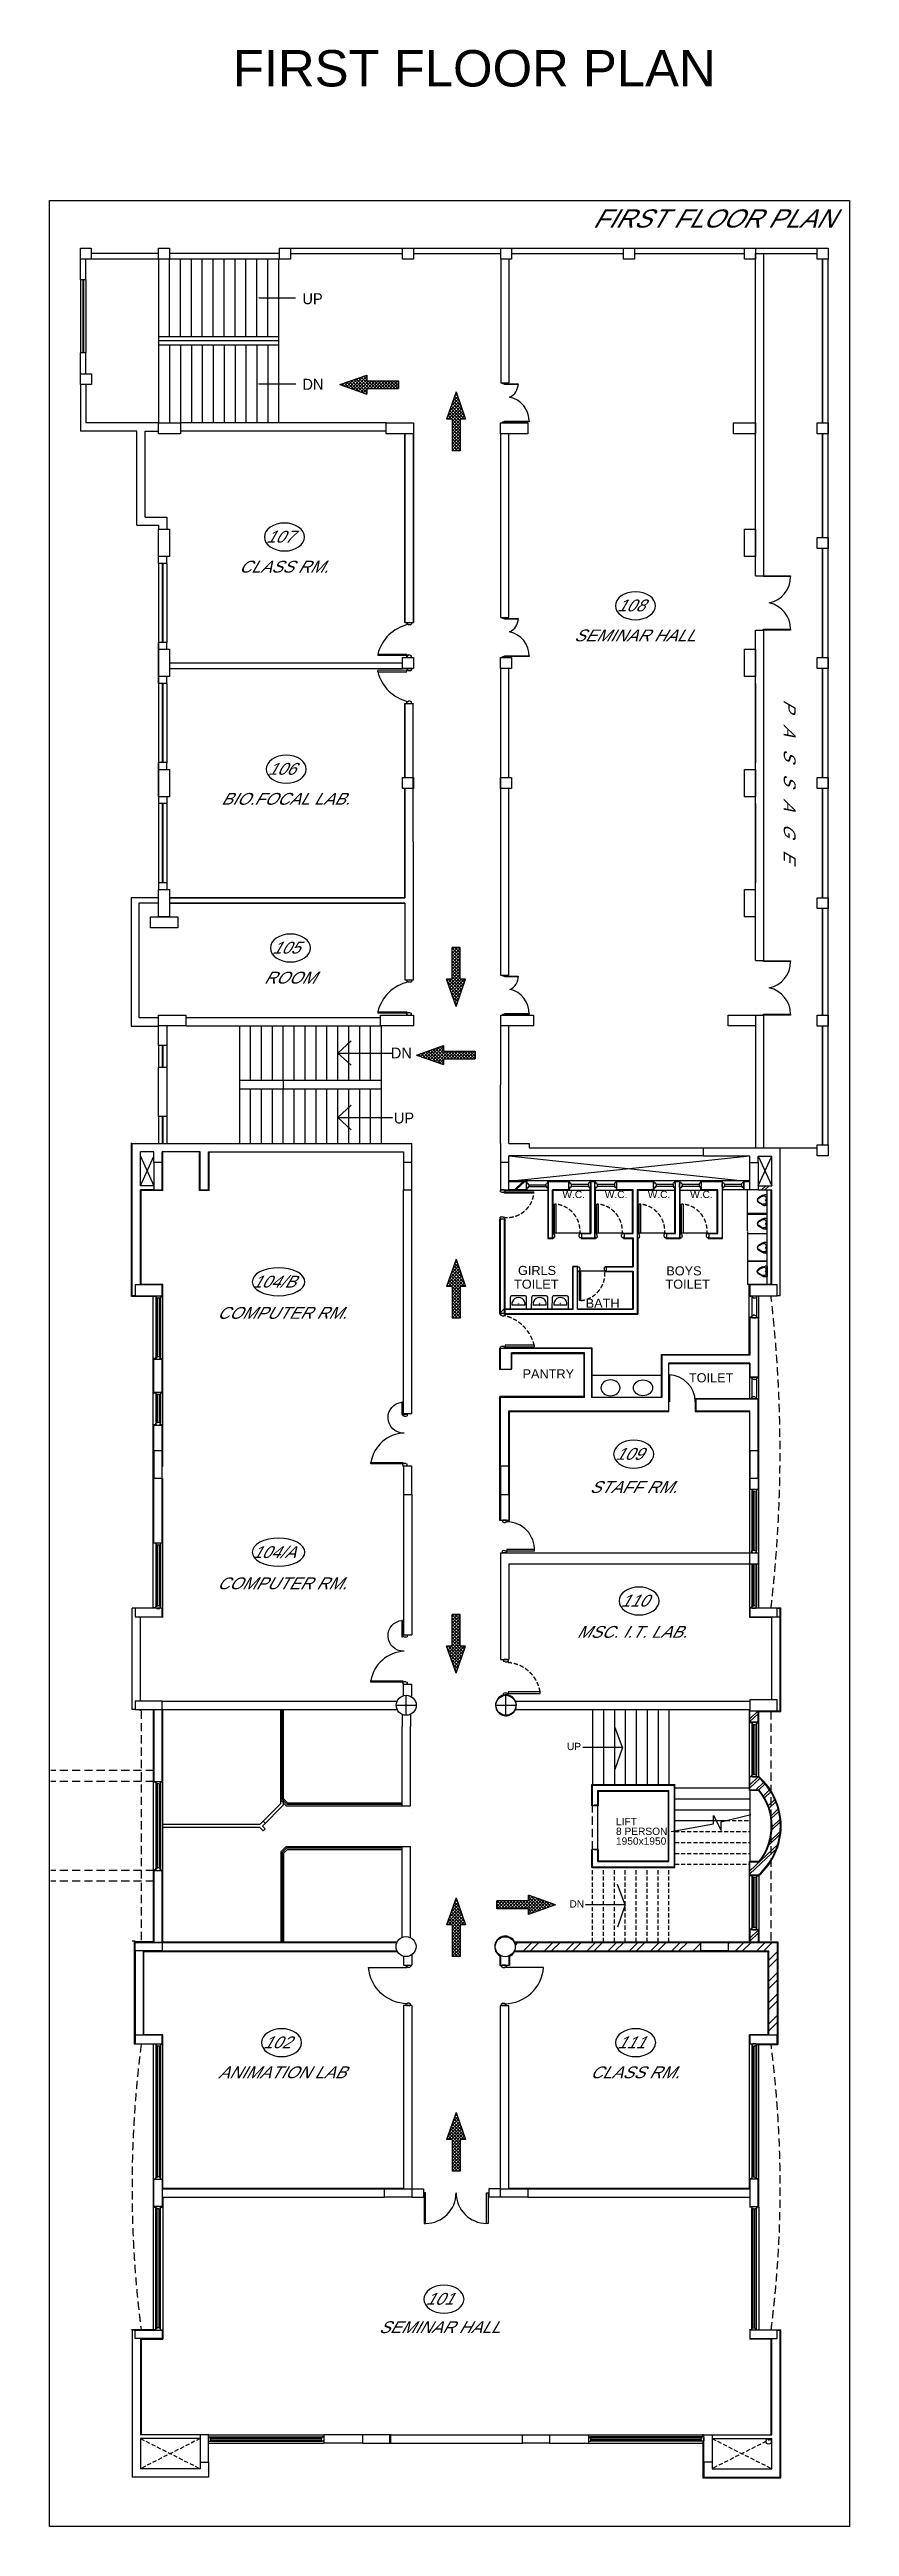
# Model space of a CAD drawing. Extents: x 681461 to 804584, y -183990 to -115925.
# Drawn here: x 706745 to 728732, y -183990 to -115925 of the extents above; entities that cross this region are included whole.
import ezdxf
from ezdxf.enums import TextEntityAlignment as Align

# ---------------------------------------------------------------- set-up
doc = ezdxf.new("R2010")
doc.units = 0
doc.header["$LTSCALE"] = 900
doc.linetypes.add('HIDDEN', pattern=[0.375, 0.25, -0.125])
doc.linetypes.add('HIDDEN2', pattern=[0.1875, 0.125, -0.0625])
for name, color, linetype in [('1', 7, 'CONTINUOUS'), ('CL', 8, 'CONTINUOUS'), ('COL', 6, 'CONTINUOUS'), ('COLUMN', 43, 'CONTINUOUS'), ('D_R_FREAM', 16, 'CONTINUOUS'), ('DIM', 5, 'CONTINUOUS'), ('DOOR', 163, 'CONTINUOUS'), ('DW', 2, 'CONTINUOUS'), ('ELE', 50, 'CONTINUOUS'), ('FUR', 2, 'CONTINUOUS'), ('MISC', 7, 'CONTINUOUS'), ('PLA', 9, 'CONTINUOUS'), ('PLASTER_LINE', 8, 'CONTINUOUS'), ('TEXT', 2, 'CONTINUOUS'), ('WALL', 1, 'CONTINUOUS'), ('WIN', 4, 'CONTINUOUS')]:
    doc.layers.add(name, color=color, linetype=linetype)
doc.styles.add('ROMANS', font='arial.ttf')

msp = doc.modelspace()

# ---------------------------------------------------------------- texts
at = {"layer": 'COL', "color": 2, "style": 'ROMANS'}
for s, p in [('UP', (721161.609, -162557.558)), ('DN', (721236.635, -166882.558))]:
    msp.add_text(s, height=200, dxfattribs=at).set_placement(p, align=Align.MIDDLE)
at = {"layer": 'COL', "color": 7, "style": 'ROMANS'}
for s, p in [('LIFT', (722314.238, -164719.118)), ('8 PERSON', (722314.238, -164987.405))]:
    msp.add_text(s, height=200, dxfattribs=at).set_placement(p)
at = {"layer": 'COL', "color": 3, "style": 'ROMANS'}
msp.add_text('1950x1950', height=200, dxfattribs=at).set_placement((722314.238, -165255.659))
at = {"layer": 'ELE', "color": 3}
for s, p in [('UP', (713696.025, -122922.956)), ('DN', (713696.025, -125273.956)), ('DN', (713696.025, -125273.956)), ('DN', (716124.025, -143648.956)), ('UP', (716209.025, -145435.956))]:
    msp.add_text(s, height=300, dxfattribs=at).set_placement(p)
at = {"layer": 'TEXT', "color": 222, "style": 'ROMANS'}
msp.add_text('FIRST FLOOR PLAN', height=1000, dxfattribs=at).set_placement((711782.917, -116940.189))
at = {"layer": 'TEXT', "color": 6, "style": 'ROMANS', "oblique": 30}
msp.add_text('FIRST FLOOR PLAN', height=500, dxfattribs=at).set_placement((721668.917, -120818.189))
at = {"layer": 'TEXT', "color": 4, "style": 'ROMANS', "oblique": 30}
for s, p in [('107', (713070.026, -129312.212)), ('108', (722716.026, -131201.212)), ('106', (713119.026, -135692.212)), ('105', (713235.026, -140606.212)), ('104/B', (712907.524, -149777.134)), ('109', (722668.524, -154515.816)), ('104/A', (712907.524, -157208.816)), ('110', (722816.524, -158549.816)), ('102', (712990.524, -170686.816)), ('111', (722721.524, -170686.816)), ('101', (717454.524, -177734.816))]:
    msp.add_text(s, height=325, dxfattribs=at).set_placement(p, align=Align.MIDDLE)
at = {"layer": 'TEXT', "color": 0, "style": 'ROMANS', "oblique": 30}
for s, p in [('CLASS RM.', (713175.026, -130136.212)), ('SEMINAR HALL', (722821.026, -132025.212)), ('BIO.FOCAL LAB.', (713224.026, -136516.212)), ('ROOM', (713340.026, -141430.212)), ('COMPUTER RM.', (713127.524, -150642.134)), ('STAFF RM.', (722784.524, -155427.816)), ('COMPUTER RM.', (713127.524, -158073.816)), ('MSC. I.T. LAB.', (722745.524, -159407.816)), ('ANIMATION LAB', (713127.524, -171510.816)), ('CLASS RM.', (722826.524, -171510.816)), ('SEMINAR HALL', (717454.524, -178513.816))]:
    msp.add_text(s, height=325, dxfattribs=at).set_placement(p, align=Align.MIDDLE)
msp.add_text('P   A   S   S   A   G   E', height=325, rotation=270, dxfattribs=at).set_placement((727088.889, -136006.127), align=Align.MIDDLE)
at = {"layer": 'TEXT', "color": 7, "style": 'ROMANS'}
for p in [(721152.583, -147385.984), (722317.583, -147385.984), (723497.583, -147385.984), (724662.583, -147385.984)]:
    msp.add_text('W.C.', height=200, dxfattribs=at).set_placement(p, align=Align.MIDDLE)
at = {"layer": 'TEXT', "color": 0, "style": 'ROMANS'}
for s, p in [('TOILET', (720123.189, -149852.493)), ('GIRLS', (720144.525, -149475.387)), (' TOILET', (724236.967, -149852.325)), ('BOYS', (724182.567, -149486.376)), ('BATH', (721946.951, -150377.147)), ('PANTRY', (720453.654, -152314.914)), ('TOILET', (724929.654, -152423.914))]:
    msp.add_text(s, height=250, dxfattribs=at).set_placement(p, align=Align.MIDDLE)

# ---------------------------------------------------------------- blocks, each defined once
blk = doc.blocks.new('REDFRAME')
at = {"layer": '1', "linetype": 'BYBLOCK'}
for p, q in [((-95, 0), (-95, -15)), ((-95, 0), (0, 0)), ((0, 0), (0, -15)), ((-110, -15), (-110, -50)), ((-110, -15), (-95, -15)), ((-110, -15), (-110, -50)), ((-72, -50), (-110, -50)), ((-72, -50), (-72, -65)), ((-22, -65), (-72, -65)), ((-22, -65), (15, -50)), ((0, -15), (15, -15)), ((15, -15), (15, -50))]:
    blk.add_line(p, q, dxfattribs=at)
blk = doc.blocks.new('A$C271A56B4')
at = {"layer": '1'}
for p, q in [((166, 304), (41, 233)), ((166, 21), (41, 92)), ((146, 274), (49, 219)), ((146, 51), (49, 106)), ((240, 284), (186, 284)), ((240, 41), (186, 41)), ((292, 325), (246, 325)), ((292, 0), (246, 0)), ((305, 163), (248, 163)), ((280, 244), (280, 81)), ((305, 12), (305, 313))]:
    blk.add_line(p, q, dxfattribs=at)
blk.add_circle((264, 163), 16.2, dxfattribs=at)
for centre, radius, start, end in [((81, 163), 81.2, 119.55192, 240.44808), ((81, 163), 65, 119.55192, 240.44808), ((186, 203), 81.2, 90, 119.55192), ((186, 122), 81.2, 240.44808, 270), ((246, 163), 162, 90, 119.55192), ((246, 163), 162, 240.44808, 270), ((240, 244), 40.6, 0, 90), ((240, 81), 40.6, 270, 0), ((292, 313), 12.2, 360, 90), ((292, 12), 12.2, 270, 360)]:
    blk.add_arc(centre, radius, start, end, dxfattribs=at)
blk = doc.blocks.new('*X60')
at = {"layer": 'CL', "linetype": 'CONTINUOUS'}
for p, q in [((725443, -167943), (725394, -167991)), ((725832, -167943), (725602, -168173)), ((726026, -167943), (725796, -168173)), ((726415, -167943), (726185, -168173)), ((726610, -167943), (726380, -168173)), ((726744, -168197), (726514, -168427)), ((726744, -168391), (726514, -168621)), ((726744, -168780), (726514, -169010)), ((726744, -168975), (726514, -169205)), ((726744, -169364), (726514, -169594)), ((726744, -169558), (726514, -169788)), ((726744, -169947), (726514, -170177)), ((726744, -170141), (726514, -170371))]:
    blk.add_line(p, q, dxfattribs=at)
blk = doc.blocks.new('*X61')
at = {"layer": 'CL', "linetype": 'CONTINUOUS'}
for p, q in [((719609, -167943), (719540, -168012)), ((719998, -167943), (719768, -168173)), ((720193, -167943), (719963, -168173)), ((720581, -167943), (720351, -168173)), ((720776, -167943), (720546, -168173)), ((721165, -167943), (720935, -168173)), ((721359, -167943), (721129, -168173)), ((721748, -167943), (721518, -168173)), ((721943, -167943), (721713, -168173)), ((722332, -167943), (722102, -168173)), ((722526, -167943), (722296, -168173)), ((722915, -167943), (722685, -168173)), ((723109, -167943), (722879, -168173)), ((723498, -167943), (723268, -168173)), ((723693, -167943), (723463, -168173)), ((724082, -167943), (723852, -168173)), ((724276, -167943), (724046, -168173)), ((724644, -167963), (724435, -168173)), ((724644, -168158), (724629, -168173))]:
    blk.add_line(p, q, dxfattribs=at)
blk = doc.blocks.new('*X62')
at = {"layer": 'DOOR', "color": 3, "linetype": 'BYBLOCK'}
blk.add_line((712505, -122750), (713504, -122750), dxfattribs=at)
blk.add_solid([(712505, -122760), (712443, -122750), (712505, -122740)], dxfattribs=at)
blk = doc.blocks.new('*X63')
at = {"layer": 'DOOR', "color": 3, "linetype": 'BYBLOCK'}
blk.add_line((712505, -125116), (713519, -125116), dxfattribs=at)
blk.add_solid([(712505, -125126), (712443, -125116), (712505, -125105)], dxfattribs=at)
blk = doc.blocks.new('*X80')
at = {"layer": 'DOOR', "color": 3, "linetype": 'CONTINUOUS'}
for p, q in [((717730, -173148), (718010, -172867)), ((717778, -173011), (717987, -172802)), ((717826, -172874), (717964, -172736)), ((718102, -173128), (717832, -172858)), ((718054, -172991), (717855, -172792)), ((717874, -172738), (717941, -172671)), ((718006, -172854), (717878, -172727)), ((717958, -172718), (717901, -172662)), ((717711, -173355), (717671, -173315)), ((717682, -173284), (718033, -172932)), ((717799, -173355), (717694, -173250)), ((717699, -173355), (718056, -172998)), ((718027, -173495), (717717, -173184)), ((718027, -173407), (717740, -173119)), ((718064, -173355), (717763, -173054)), ((718153, -173355), (717786, -172988)), ((717787, -173355), (718079, -173063)), ((718150, -173264), (717809, -172923)), ((717811, -173419), (718102, -173128)), ((717811, -173508), (718126, -173194)), ((718027, -173583), (717811, -173367)), ((717811, -173596), (718027, -173380)), ((718027, -173672), (717811, -173456)), ((717811, -173685), (718027, -173469)), ((718027, -173760), (717811, -173544)), ((717811, -173773), (718027, -173557)), ((718053, -173355), (718149, -173259)), ((718141, -173355), (718172, -173324)), ((718027, -173848), (717811, -173632)), ((717811, -173861), (718027, -173645)), ((718027, -173937), (717811, -173721)), ((717811, -173950), (718027, -173734)), ((718027, -174025), (717811, -173809)), ((717811, -174038), (718027, -173822)), ((718027, -174114), (717811, -173898)), ((717811, -174126), (718027, -173910)), ((718027, -174202), (717811, -173986)), ((717811, -174215), (718027, -173999)), ((717963, -174226), (717811, -174074)), ((717875, -174226), (717811, -174163)), ((717889, -174226), (718027, -174087)), ((717977, -174226), (718027, -174176))]:
    blk.add_line(p, q, dxfattribs=at)
blk = doc.blocks.new('*X81')
at = {"layer": 'DOOR', "color": 3, "linetype": 'CONTINUOUS'}
for p, q in [((717711, -167460), (717671, -167420)), ((717682, -167389), (718033, -167037)), ((717799, -167460), (717694, -167355)), ((717699, -167460), (718056, -167103)), ((718027, -167600), (717717, -167289)), ((717730, -167253), (718010, -166972)), ((718027, -167512), (717740, -167224)), ((718064, -167460), (717763, -167159)), ((717778, -167116), (717987, -166907)), ((718153, -167460), (717786, -167093)), ((717787, -167460), (718079, -167168)), ((718150, -167369), (717809, -167028)), ((717811, -167524), (718102, -167233)), ((717811, -167613), (718126, -167299)), ((717826, -166979), (717964, -166841)), ((718102, -167233), (717832, -166963)), ((718054, -167096), (717855, -166897)), ((717874, -166843), (717941, -166776)), ((718006, -166959), (717878, -166832)), ((717958, -166823), (717901, -166767)), ((718053, -167460), (718149, -167364)), ((718141, -167460), (718172, -167429)), ((718027, -167688), (717811, -167472)), ((717811, -167701), (718027, -167485)), ((718027, -167777), (717811, -167561)), ((717811, -167790), (718027, -167574)), ((718027, -167865), (717811, -167649)), ((717811, -167878), (718027, -167662)), ((718027, -167953), (717811, -167737)), ((717811, -167966), (718027, -167750)), ((718027, -168042), (717811, -167826)), ((717811, -168055), (718027, -167839)), ((718027, -168130), (717811, -167914)), ((717811, -168143), (718027, -167927)), ((718027, -168219), (717811, -168003)), ((717811, -168231), (718027, -168015)), ((718027, -168307), (717811, -168091)), ((717811, -168320), (718027, -168104)), ((717963, -168331), (717811, -168179)), ((717875, -168331), (717811, -168268)), ((717889, -168331), (718027, -168192)), ((717977, -168331), (718027, -168281))]:
    blk.add_line(p, q, dxfattribs=at)
blk = doc.blocks.new('*X82')
at = {"layer": 'DOOR', "color": 3, "linetype": 'CONTINUOUS'}
for p, q in [((719768, -167015), (720079, -166704)), ((719857, -167015), (720144, -166727)), ((719908, -166699), (719948, -166658)), ((719908, -166787), (720014, -166681)), ((719908, -166687), (720265, -167044)), ((719908, -167052), (720210, -166751)), ((719979, -166669), (720331, -167021)), ((720116, -166717), (720396, -166998)), ((719037, -166862), (719100, -166799)), ((719037, -166951), (719189, -166799)), ((719037, -166876), (719176, -167015)), ((719037, -166965), (719087, -167015)), ((719048, -166799), (719264, -167015)), ((719061, -167015), (719277, -166799)), ((719137, -166799), (719353, -167015)), ((719149, -167015), (719365, -166799)), ((719225, -166799), (719441, -167015)), ((719238, -167015), (719454, -166799)), ((719313, -166799), (719529, -167015)), ((719326, -167015), (719542, -166799)), ((719402, -166799), (719618, -167015)), ((719415, -167015), (719631, -166799)), ((719490, -166799), (719706, -167015)), ((719503, -167015), (719719, -166799)), ((719579, -166799), (719795, -167015)), ((719591, -167015), (719807, -166799)), ((719667, -166799), (719883, -167015)), ((719680, -167015), (719896, -166799)), ((719755, -166799), (720069, -167113)), ((719844, -166799), (720135, -167090)), ((719908, -167140), (720275, -166774)), ((719908, -166775), (720200, -167067)), ((719908, -167040), (720004, -167136)), ((719908, -167129), (719939, -167159)), ((719999, -167138), (720340, -166797)), ((720135, -167090), (720405, -166820)), ((720252, -166766), (720461, -166975)), ((720272, -167042), (720471, -166843)), ((720389, -166814), (720527, -166952)), ((720409, -166993), (720536, -166866)), ((720525, -166862), (720592, -166929)), ((720545, -166945), (720601, -166889))]:
    blk.add_line(p, q, dxfattribs=at)
blk = doc.blocks.new('*X83')
at = {"layer": 'DOOR', "color": 3, "linetype": 'CONTINUOUS'}
for p, q in [((717682, -126008), (718033, -125656)), ((717699, -126079), (718056, -125722)), ((718027, -126219), (717717, -125908)), ((717730, -125872), (718010, -125591)), ((718027, -126131), (717740, -125843)), ((718064, -126079), (717763, -125778)), ((717778, -125735), (717987, -125526)), ((718153, -126079), (717786, -125712)), ((717787, -126079), (718079, -125787)), ((718150, -125988), (717809, -125647)), ((717811, -126143), (718102, -125852)), ((717811, -126232), (718126, -125918)), ((717826, -125598), (717964, -125460)), ((718102, -125852), (717832, -125582)), ((718054, -125715), (717855, -125516)), ((717874, -125462), (717941, -125395)), ((718006, -125578), (717878, -125451)), ((717958, -125442), (717901, -125386)), ((717711, -126079), (717671, -126039)), ((717799, -126079), (717694, -125974)), ((718027, -126307), (717811, -126091)), ((717811, -126320), (718027, -126104)), ((718027, -126396), (717811, -126180)), ((717811, -126409), (718027, -126193)), ((718027, -126484), (717811, -126268)), ((717811, -126497), (718027, -126281)), ((718027, -126572), (717811, -126356)), ((717811, -126585), (718027, -126369)), ((718027, -126661), (717811, -126445)), ((717811, -126674), (718027, -126458)), ((718027, -126749), (717811, -126533)), ((717811, -126762), (718027, -126546)), ((718053, -126079), (718149, -125983)), ((718141, -126079), (718172, -126048)), ((718027, -126838), (717811, -126622)), ((717811, -126850), (718027, -126634)), ((718027, -126926), (717811, -126710)), ((717811, -126939), (718027, -126723)), ((717963, -126950), (717811, -126798)), ((717875, -126950), (717811, -126887)), ((717889, -126950), (718027, -126811)), ((717977, -126950), (718027, -126900))]:
    blk.add_line(p, q, dxfattribs=at)
blk = doc.blocks.new('*X84')
at = {"layer": 'DOOR', "color": 3, "linetype": 'CONTINUOUS'}
for p, q in [((717682, -149842), (718033, -149490)), ((717699, -149913), (718056, -149556)), ((718027, -150053), (717717, -149742)), ((717730, -149706), (718010, -149425)), ((718027, -149965), (717740, -149677)), ((718064, -149913), (717763, -149612)), ((717778, -149569), (717987, -149360)), ((718153, -149913), (717786, -149546)), ((717787, -149913), (718079, -149621)), ((718150, -149822), (717809, -149481)), ((717811, -149977), (718102, -149686)), ((717826, -149432), (717964, -149294)), ((718102, -149686), (717832, -149416)), ((718054, -149549), (717855, -149350)), ((717874, -149296), (717941, -149229)), ((718006, -149412), (717878, -149285)), ((717958, -149276), (717901, -149220)), ((717711, -149913), (717671, -149873)), ((717799, -149913), (717694, -149808)), ((717811, -150066), (718126, -149752)), ((718027, -150141), (717811, -149925)), ((717811, -150154), (718027, -149938)), ((718027, -150230), (717811, -150014)), ((717811, -150243), (718027, -150027)), ((718027, -150318), (717811, -150102)), ((717811, -150331), (718027, -150115)), ((718027, -150406), (717811, -150190)), ((717811, -150419), (718027, -150203)), ((718027, -150495), (717811, -150279)), ((717811, -150508), (718027, -150292)), ((718027, -150583), (717811, -150367)), ((717811, -150596), (718027, -150380)), ((718053, -149913), (718149, -149817)), ((718141, -149913), (718172, -149882)), ((718027, -150672), (717811, -150456)), ((717811, -150684), (718027, -150468)), ((718027, -150760), (717811, -150544)), ((717811, -150773), (718027, -150557)), ((717963, -150784), (717811, -150632)), ((717875, -150784), (717811, -150721)), ((717889, -150784), (718027, -150645)), ((717977, -150784), (718027, -150734))]:
    blk.add_line(p, q, dxfattribs=at)
blk = doc.blocks.new('*X85')
at = {"layer": 'DOOR', "color": 3, "linetype": 'CONTINUOUS'}
for p, q in [((717811, -158993), (717874, -158930)), ((717811, -159081), (717963, -158930)), ((718027, -159157), (717811, -158941)), ((717811, -159170), (718027, -158954)), ((718027, -159245), (717811, -159029)), ((717811, -159258), (718027, -159042)), ((718027, -159334), (717811, -159118)), ((717811, -159347), (718027, -159131)), ((718027, -159422), (717811, -159206)), ((717811, -159435), (718027, -159219)), ((718027, -159069), (717889, -158930)), ((718027, -158980), (717977, -158930)), ((717671, -159841), (717710, -159801)), ((718033, -160223), (717681, -159871)), ((717694, -159906), (717799, -159801)), ((718056, -160158), (717699, -159801)), ((717717, -159972), (718027, -159661)), ((717740, -160037), (718027, -159749)), ((717763, -160102), (718064, -159801)), ((717786, -160168), (718152, -159801)), ((718080, -160093), (717788, -159801)), ((717809, -160233), (718151, -159891)), ((718027, -159510), (717811, -159294)), ((717811, -159523), (718027, -159307)), ((718027, -159599), (717811, -159383)), ((717811, -159612), (718027, -159396)), ((718027, -159687), (717811, -159471)), ((717811, -159700), (718027, -159484)), ((718027, -159776), (717811, -159560)), ((717811, -159788), (718027, -159572)), ((718126, -159962), (717811, -159648)), ((718103, -160027), (717811, -159736)), ((718149, -159897), (718053, -159801)), ((718172, -159832), (718141, -159801)), ((718010, -160289), (717730, -160008)), ((717987, -160354), (717778, -160145)), ((717964, -160419), (717826, -160281)), ((717832, -160298), (718102, -160028)), ((717855, -160364), (718054, -160164)), ((717941, -160485), (717874, -160418)), ((717878, -160429), (718006, -160301)), ((717901, -160494), (717958, -160438))]:
    blk.add_line(p, q, dxfattribs=at)
blk = doc.blocks.new('*X86')
at = {"layer": 'DOOR', "color": 3, "linetype": 'CONTINUOUS'}
for p, q in [((717811, -140667), (717874, -140604)), ((717811, -140755), (717963, -140604)), ((718027, -140831), (717811, -140615)), ((717811, -140844), (718027, -140628)), ((718027, -140919), (717811, -140703)), ((717811, -140932), (718027, -140716)), ((718027, -141008), (717811, -140792)), ((717811, -141021), (718027, -140805)), ((718027, -141096), (717811, -140880)), ((717811, -141109), (718027, -140893)), ((718027, -140743), (717889, -140604)), ((718027, -140654), (717977, -140604)), ((717671, -141515), (717710, -141475)), ((718033, -141897), (717681, -141545)), ((717694, -141580), (717799, -141475)), ((718056, -141832), (717699, -141475)), ((717717, -141646), (718027, -141335)), ((717740, -141711), (718027, -141423)), ((717763, -141776), (718064, -141475)), ((717786, -141842), (718152, -141475)), ((718080, -141767), (717788, -141475)), ((717809, -141907), (718151, -141565)), ((718027, -141184), (717811, -140968)), ((717811, -141197), (718027, -140981)), ((718027, -141273), (717811, -141057)), ((717811, -141286), (718027, -141070)), ((718027, -141361), (717811, -141145)), ((717811, -141374), (718027, -141158)), ((718027, -141450), (717811, -141234)), ((717811, -141462), (718027, -141246)), ((718126, -141636), (717811, -141322)), ((718103, -141701), (717811, -141410)), ((718149, -141571), (718053, -141475)), ((718172, -141506), (718141, -141475)), ((718010, -141963), (717730, -141682)), ((717987, -142028), (717778, -141819)), ((717964, -142093), (717826, -141955)), ((717832, -141972), (718102, -141702)), ((717855, -142038), (718054, -141838)), ((717941, -142159), (717874, -142092)), ((717878, -142103), (718006, -141975)), ((717901, -142168), (717958, -142112))]:
    blk.add_line(p, q, dxfattribs=at)
blk = doc.blocks.new('*X87')
at = {"layer": 'DOOR', "color": 3, "linetype": 'CONTINUOUS'}
for p, q in [((716939, -143518), (716883, -143574)), ((716959, -143601), (716892, -143535)), ((717075, -143470), (716948, -143597)), ((717095, -143649), (716957, -143512)), ((717212, -143422), (717013, -143620)), ((717232, -143698), (717023, -143488)), ((717349, -143373), (717079, -143643)), ((717368, -143746), (717088, -143465)), ((717485, -143325), (717144, -143667)), ((717505, -143794), (717153, -143442)), ((717576, -143323), (717209, -143690)), ((717576, -143777), (717219, -143419)), ((717576, -143411), (717274, -143713)), ((717576, -143688), (717284, -143396)), ((717627, -143448), (717340, -143736)), ((717640, -143664), (717349, -143373)), ((717716, -143448), (717405, -143759)), ((717729, -143664), (717415, -143350)), ((717576, -143423), (717480, -143327)), ((717576, -143335), (717545, -143304)), ((717804, -143448), (717588, -143664)), ((717817, -143664), (717601, -143448)), ((717893, -143448), (717677, -143664)), ((717905, -143664), (717689, -143448)), ((717981, -143448), (717765, -143664)), ((717994, -143664), (717778, -143448)), ((718069, -143448), (717853, -143664)), ((718082, -143664), (717866, -143448)), ((718158, -143448), (717942, -143664)), ((718171, -143664), (717955, -143448)), ((718246, -143448), (718030, -143664)), ((718259, -143664), (718043, -143448)), ((718335, -143448), (718119, -143664)), ((718347, -143664), (718131, -143448)), ((718423, -143448), (718207, -143664)), ((718436, -143664), (718220, -143448)), ((718447, -143512), (718295, -143664)), ((718447, -143587), (718308, -143448)), ((718447, -143601), (718384, -143664)), ((718447, -143499), (718397, -143448)), ((717576, -143676), (717470, -143782)), ((717576, -143765), (717536, -143805))]:
    blk.add_line(p, q, dxfattribs=at)
blk = doc.blocks.new('*X88')
at = {"layer": 'DOOR', "color": 3, "linetype": 'CONTINUOUS'}
for p, q in [((714831, -125096), (714775, -125152)), ((714851, -125179), (714784, -125113)), ((714967, -125048), (714840, -125175)), ((714987, -125227), (714849, -125090)), ((715104, -125000), (714905, -125198)), ((715124, -125276), (714915, -125066)), ((715241, -124951), (714971, -125221)), ((715260, -125324), (714980, -125043)), ((715377, -124903), (715036, -125245)), ((715397, -125372), (715045, -125020)), ((715468, -124901), (715101, -125268)), ((715468, -125355), (715111, -124997)), ((715468, -124989), (715166, -125291)), ((715468, -125266), (715176, -124974)), ((715519, -125026), (715232, -125314)), ((715532, -125242), (715241, -124951)), ((715608, -125026), (715297, -125337)), ((715621, -125242), (715307, -124928)), ((715468, -125001), (715372, -124905)), ((715468, -124913), (715437, -124882)), ((715696, -125026), (715480, -125242)), ((715709, -125242), (715493, -125026)), ((715785, -125026), (715569, -125242)), ((715797, -125242), (715581, -125026)), ((715873, -125026), (715657, -125242)), ((715886, -125242), (715670, -125026)), ((715961, -125026), (715745, -125242)), ((715974, -125242), (715758, -125026)), ((716050, -125026), (715834, -125242)), ((716063, -125242), (715847, -125026)), ((716138, -125026), (715922, -125242)), ((716151, -125242), (715935, -125026)), ((716227, -125026), (716011, -125242)), ((716239, -125242), (716023, -125026)), ((716315, -125026), (716099, -125242)), ((716328, -125242), (716112, -125026)), ((716339, -125090), (716187, -125242)), ((716339, -125165), (716200, -125026)), ((716339, -125179), (716276, -125242)), ((716339, -125077), (716289, -125026)), ((715468, -125254), (715362, -125360)), ((715468, -125343), (715428, -125383))]:
    blk.add_line(p, q, dxfattribs=at)

# ---------------------------------------------------------------- linework, layer by layer
at = {"layer": '1', "color": 1}
for p, q in [((713099.489, -164126.307), (713099.489, -161542.875)), ((713139.489, -164013.55), (713139.489, -161542.875)), ((713179.489, -164159.444), (713179.489, -161542.875)), ((713252.246, -164182.875), (713099.489, -164030.119)), ((713268.814, -164142.875), (713139.489, -164013.55)), ((713285.383, -164102.875), (713179.489, -163996.982)), ((712522.921, -164702.875), (709859.489, -164702.875)), ((712522.921, -164702.875), (713099.489, -164126.307)), ((712596.058, -164742.875), (713179.489, -164159.444)), ((712673.822, -164665.112), (712617.253, -164608.543)), ((713252.246, -164182.875), (716434.489, -164182.875)), ((713268.814, -164142.875), (716434.489, -164142.875)), ((713268.814, -164142.875), (716434.489, -164142.875)), ((713285.383, -164102.875), (716434.489, -164102.875)), ((716434.489, -164182.875), (716664.489, -164182.875)), ((712522.921, -164782.875), (709859.489, -164782.875)), ((712522.921, -164782.875), (712617.253, -164877.208)), ((712596.058, -164742.875), (712673.822, -164820.639)), ((712673.822, -164820.639), (712617.253, -164877.208)), ((713252.246, -165302.875), (713099.489, -165455.632)), ((713268.814, -165342.875), (713139.489, -165472.2)), ((713285.383, -165382.875), (713179.489, -165488.769)), ((713252.246, -165302.875), (716434.489, -165302.875)), ((713268.814, -165342.875), (716434.489, -165342.875)), ((713268.814, -165342.875), (716434.489, -165342.875)), ((713285.383, -165382.875), (716434.489, -165382.875)), ((716434.489, -165302.875), (716664.489, -165302.875)), ((713099.489, -165455.632), (713099.489, -167942.875)), ((713139.489, -165472.2), (713139.489, -167942.875)), ((713179.489, -165488.769), (713179.489, -167942.875))]:
    msp.add_line(p, q, dxfattribs=at)
at = {"layer": 'CL'}
for p, q in [((725829.489, -147262.875), (725229.489, -147262.875)), ((725244.489, -147195.375), (725244.489, -147277.875))]:
    msp.add_line(p, q, dxfattribs=at)
at = {"layer": 'COL', "color": 6}
for points in [[(725994.489, -146512.875), (726224.489, -146512.875), (726224.489, -147262.875), (725994.489, -147262.875)], [(709614.49, -174448.095), (709844.49, -174448.095), (709844.49, -175198.095), (709614.49, -175198.095)], [(715949.49, -174708.095), (716699.49, -174708.095), (716699.49, -174938.095), (715949.49, -174938.095)], [(719139.49, -174708.095), (719889.49, -174708.095), (719889.49, -174938.095), (719139.49, -174938.095)]]:
    msp.add_lwpolyline(points, close=True, dxfattribs=at)
at = {"layer": 'COL'}
for points in [[(709094.49, -167942.875), (709844.49, -167942.875), (709844.49, -168172.875), (709094.49, -168172.875)], [(724644.49, -167943.314), (725394.49, -167943.314), (725394.49, -168172.875), (724644.49, -168172.875)], [(709094.489, -170723.095), (709844.489, -170723.095), (709844.489, -170493.095), (709094.489, -170493.095)], [(725994.489, -170723.095), (726744.489, -170723.095), (726744.489, -170493.095), (725994.489, -170493.095)], [(726224.489, -175198.095), (726224.489, -174448.095), (725994.489, -174448.095), (725994.489, -175198.095)], [(711114.49, -182223.095), (711114.49, -181473.095), (710884.49, -181473.095), (710884.49, -182223.095)], [(715351.01, -181473.095), (715351.01, -181703.095), (716101.01, -181703.095), (716101.01, -181473.095)], [(720491.01, -181473.095), (720491.01, -181703.095), (719741.01, -181703.095), (719741.01, -181473.095)], [(724724.49, -181472.886), (724954.49, -181472.886), (724954.49, -182224.88), (724724.49, -182224.88)]]:
    msp.add_lwpolyline(points, close=True, dxfattribs=at)
for centre in [(716542.867, -168054.876), (719269.815, -168058.095)]:
    msp.add_circle(centre, 275, dxfattribs=at)
at = {"layer": 'COLUMN'}
msp.add_line((716745.114, -121681.625), (716445.114, -121681.625), dxfattribs=at)
at = {"layer": 'D_R_FREAM', "color": 16, "linetype": 'BYBLOCK'}
for p, q in [((726046.989, -150187.876), (726046.989, -150222.876)), ((726046.989, -150187.876), (726046.989, -150222.876)), ((726046.989, -150187.876), (726046.989, -150222.876)), ((726046.989, -150187.876), (726046.989, -150222.876)), ((726046.989, -150187.876), (726061.989, -150187.876)), ((726046.989, -150187.876), (726061.989, -150187.876)), ((726084.989, -150222.876), (726046.989, -150222.876)), ((726084.989, -150222.876), (726046.989, -150222.876)), ((726061.989, -150172.876), (726156.989, -150172.876)), ((726061.989, -150172.876), (726156.989, -150172.876)), ((726061.989, -150172.876), (726061.989, -150187.876)), ((726061.989, -150172.876), (726061.989, -150187.876)), ((726084.989, -150222.876), (726084.989, -150237.876)), ((726084.989, -150222.876), (726084.989, -150237.876)), ((726134.989, -150237.876), (726084.989, -150237.876)), ((726134.989, -150237.876), (726084.989, -150237.876)), ((726134.989, -150237.876), (726171.989, -150222.876)), ((726134.989, -150237.876), (726171.989, -150222.876)), ((726156.989, -150172.876), (726156.989, -150187.876)), ((726156.989, -150172.876), (726156.989, -150187.876)), ((726156.989, -150187.876), (726171.989, -150187.876)), ((726156.989, -150187.876), (726171.989, -150187.876)), ((726171.989, -150187.876), (726171.989, -150222.876)), ((726171.989, -150187.876), (726171.989, -150222.876)), ((726084.989, -150722.876), (726046.989, -150722.876)), ((726046.989, -150757.876), (726046.989, -150722.876)), ((726046.989, -150757.876), (726046.989, -150722.876)), ((726046.989, -150757.876), (726061.989, -150757.876)), ((726061.989, -150772.876), (726061.989, -150757.876)), ((726061.989, -150772.876), (726156.989, -150772.876)), ((726134.989, -150707.876), (726084.989, -150707.876)), ((726084.989, -150722.876), (726084.989, -150707.876)), ((726134.989, -150707.876), (726171.989, -150722.876)), ((726156.989, -150757.876), (726171.989, -150757.876)), ((726156.989, -150772.876), (726156.989, -150757.876)), ((726171.989, -150757.876), (726171.989, -150722.876)), ((726046.989, -152425.875), (726046.989, -152460.875)), ((726046.989, -152425.875), (726046.989, -152460.875)), ((726046.989, -152425.875), (726061.989, -152425.875)), ((726084.989, -152460.875), (726046.989, -152460.875)), ((726061.989, -152410.875), (726061.989, -152425.875)), ((726061.989, -152410.875), (726156.989, -152410.875)), ((726084.989, -152460.875), (726084.989, -152475.875)), ((726134.989, -152475.875), (726171.989, -152460.875)), ((726156.989, -152410.875), (726156.989, -152425.875)), ((726156.989, -152425.875), (726171.989, -152425.875)), ((726171.989, -152425.875), (726171.989, -152460.875)), ((726046.989, -152995.875), (726046.989, -152960.875)), ((726046.989, -152995.875), (726046.989, -152960.875)), ((726084.989, -152960.875), (726046.989, -152960.875)), ((726046.989, -152995.875), (726061.989, -152995.875)), ((726061.989, -153010.875), (726061.989, -152995.875)), ((726134.989, -152475.875), (726084.989, -152475.875)), ((726134.989, -152945.875), (726084.989, -152945.875)), ((726084.989, -152960.875), (726084.989, -152945.875)), ((726134.989, -152945.875), (726171.989, -152960.875)), ((726156.989, -152995.875), (726171.989, -152995.875)), ((726156.989, -153010.875), (726156.989, -152995.875)), ((726171.989, -152995.875), (726171.989, -152960.875))]:
    msp.add_line(p, q, dxfattribs=at)
at = {"layer": 'DIM'}
msp.add_circle((726511.787, -181654.019), 75, dxfattribs=at)
at = {"layer": 'DOOR', "color": 7}
for p, q in [((707594.489, -122256.625), (707594.489, -121681.625)), ((707744.489, -122256.625), (707744.489, -121681.625)), ((709745.114, -121531.625), (707892.614, -121531.625)), ((713070.114, -121681.625), (707892.614, -121681.625)), ((713070.114, -121531.625), (710045.114, -121531.625)), ((713070.114, -121381.625), (725845.114, -121381.625)), ((713370.114, -121532.25), (716445.114, -121532.25)), ((716745.114, -121532.25), (719145.114, -121532.25)), ((719145.114, -121681.625), (719145.114, -125082.25)), ((719375.114, -125082.25), (719375.114, -121681.625)), ((719445.114, -121532.25), (722520.114, -121531.964)), ((722820.114, -121532.25), (725845.114, -121532.25)), ((726144.489, -130384.714), (726144.489, -121532.25)), ((726147.062, -121382.251), (727845.812, -121382.251)), ((726147.062, -121532.876), (727845.812, -121532.876)), ((726368.065, -121532.25), (726368.065, -130384.714)), ((728144.489, -146027.463), (728145.812, -121682.251)), ((707594.489, -124832.25), (707594.489, -124256.625)), ((707744.489, -124831.625), (707744.489, -124256.625)), ((707594.489, -125132.25), (707594.489, -126408.5)), ((707744.489, -125132.25), (707744.489, -126182.875)), ((719145.114, -125082.25), (719375.114, -125082.25)), ((709144.489, -126408.5), (707594.489, -126408.5)), ((709743.864, -126182.875), (707744.489, -126182.875)), ((715995.114, -126182.25), (710342.614, -126182.25)), ((715995.114, -126408.716), (710344.489, -126408.716)), ((719145.114, -131532.875), (719145.114, -126482.25)), ((719369.489, -131532.875), (719369.489, -126482.25)), ((709144.489, -128997.875), (709744.489, -128997.875)), ((709369.489, -128772.875), (709969.489, -128772.875)), ((709744.489, -128997.875), (709743.864, -129107.25)), ((709969.489, -128772.875), (709969.489, -129107.875)), ((709744.489, -130045.375), (709744.489, -129857.25)), ((709969.489, -130045.375), (709969.489, -129857.25)), ((709969.489, -130045.375), (709744.489, -130045.375)), ((726144.489, -130384.714), (726368.065, -130384.714)), ((716514.917, -131666.871), (716744.489, -131666.88)), ((719145.114, -131532.875), (719369.489, -131532.875)), ((726145.026, -140958.875), (726144.489, -131877.471)), ((726144.489, -131877.471), (726369.489, -131877.471)), ((726369.489, -131877.471), (726369.489, -140958.875)), ((709744.489, -132220.375), (709744.489, -133345.375)), ((709969.489, -132220.375), (709744.489, -132220.375)), ((709969.489, -132407.25), (709969.489, -132220.375)), ((709969.489, -133345.375), (709744.489, -133345.375)), ((709969.489, -133345.375), (709969.489, -133157.25)), ((710044.489, -132782.875), (716445.114, -132782.875)), ((710044.489, -132932.875), (716445.114, -132932.875)), ((719139.489, -132932.875), (719139.489, -141357.875)), ((719369.489, -135932.875), (719369.489, -132932.875)), ((726144.489, -133345.375), (726144.489, -135522.545)), ((716514.917, -133898.88), (716744.489, -133898.871)), ((709969.489, -135520.375), (709744.489, -135520.375)), ((709744.489, -135520.375), (709744.489, -136645.375)), ((709744.489, -135970.375), (709744.489, -135520.375)), ((709969.489, -135707.25), (709969.489, -135520.375)), ((709969.489, -136645.375), (709744.489, -136645.375)), ((709969.489, -136457.25), (709969.489, -136645.375)), ((719369.489, -141357.875), (719369.489, -136232.875)), ((709744.489, -138820.375), (709744.489, -139007.25)), ((709969.489, -138820.375), (709744.489, -138820.375)), ((709969.489, -138820.375), (709969.489, -139007.25)), ((708984.616, -139232.846), (708984.478, -142758.5)), ((709744.489, -139232.875), (708984.616, -139232.846)), ((709199.61, -139382.854), (709199.487, -142528.5)), ((709744.489, -139382.875), (709199.61, -139382.854)), ((719139.489, -141357.875), (719369.489, -141357.875)), ((726145.026, -140958.875), (726369.489, -140958.875)), ((708984.478, -142758.5), (709744.489, -142758.5)), ((709199.487, -142528.5), (709744.489, -142528.5)), ((709744.489, -143291.613), (709744.489, -142495.375)), ((709969.489, -142757.875), (709969.489, -143291.613)), ((710494.489, -142528.5), (715845.114, -142528.5)), ((710494.489, -142757.875), (715845.114, -142757.875)), ((719139.489, -145987.875), (719145.114, -142757.875)), ((719145.114, -142457.875), (719375.114, -142457.875)), ((719369.878, -145987.875), (719369.878, -142757.875)), ((719375.114, -142758.649), (719375.114, -142757.875)), ((726144.489, -142270.625), (726144.489, -142270.375)), ((726144.489, -142457.875), (726369.489, -142457.875)), ((726144.489, -142457.875), (726144.489, -146102.876)), ((726369.489, -142457.875), (726369.489, -146102.876)), ((726369.489, -142457.875), (726369.489, -146102.876)), ((709969.489, -143291.613), (709744.489, -143291.613)), ((709744.489, -143891.613), (709969.489, -143891.613)), ((709744.489, -145247.25), (709744.489, -143891.613)), ((709969.489, -143891.613), (709969.489, -145247.25)), ((709969.489, -145247.25), (709744.489, -145247.25)), ((709014.49, -150172.876), (709014.49, -145987.875)), ((709014.49, -145987.875), (716699.489, -145987.875)), ((709244.49, -147147.875), (709244.49, -146217.875)), ((709614.489, -146217.875), (709244.49, -146217.875)), ((709614.489, -146512.875), (709614.489, -146217.875)), ((709844.489, -146512.875), (709844.489, -146217.875)), ((710884.49, -146217.875), (709844.489, -146217.875)), ((710884.49, -147262.875), (710884.49, -146217.875)), ((711114.49, -146217.875), (716469.489, -146217.875)), ((711114.49, -147262.875), (711114.49, -146217.875)), ((716469.489, -146217.875), (716469.489, -146512.875)), ((716699.489, -146512.875), (716699.489, -145987.875)), ((719139.489, -145987.875), (719139.489, -146512.875)), ((724724.107, -146327.876), (719369.489, -146327.876)), ((719369.489, -146512.875), (719369.489, -146327.876)), ((719369.878, -145987.875), (719929.489, -145987.875)), ((719929.489, -145987.875), (719929.489, -146102.876)), ((719929.489, -146102.876), (724724.107, -146102.876)), ((709614.489, -147147.875), (709244.49, -147147.875)), ((709244.49, -149872.876), (709244.49, -147262.875)), ((709614.489, -147262.875), (709244.49, -147262.875)), ((710884.49, -147262.875), (711114.49, -147262.875)), ((716469.489, -153407.875), (716469.489, -147262.875)), ((716699.489, -153407.875), (716699.489, -147262.875)), ((709094.489, -150172.876), (709014.49, -150172.876)), ((726224.489, -150772.876), (725994.489, -150772.876)), ((725994.489, -150772.876), (725994.489, -150895.875)), ((725994.489, -150844.9), (725994.489, -151802.876)), ((725994.489, -150895.875), (725994.489, -150910.875)), ((726224.489, -150772.876), (726224.489, -152410.875)), ((721644.489, -151623.875), (719139.489, -151623.875)), ((719139.489, -152193.875), (719139.489, -151623.875)), ((721449.489, -151738.875), (719439.489, -151738.875)), ((719439.489, -152193.875), (719439.489, -151738.875)), ((721449.489, -152962.876), (721449.489, -151738.875)), ((721644.489, -151623.875), (721644.489, -152962.876)), ((709614.49, -152822.565), (709614.49, -151912.876)), ((709614.49, -151912.876), (709844.489, -151912.876)), ((709614.49, -151912.876), (709844.489, -151912.876)), ((709844.489, -152822.565), (709844.489, -151912.876)), ((719439.489, -152193.875), (719139.489, -152193.875)), ((723574.489, -151802.876), (723574.489, -152962.876)), ((725994.489, -151802.876), (723574.489, -151802.876)), ((725994.489, -152020.875), (723754.489, -152020.875)), ((723754.489, -152020.875), (723754.489, -153332.875)), ((725994.489, -152020.875), (725994.489, -152410.875)), ((726224.489, -152410.875), (725994.489, -152410.875)), ((709614.49, -152822.565), (709844.489, -152822.565)), ((719139.489, -154857.875), (719139.489, -152962.876)), ((721449.489, -152962.876), (719139.489, -152962.876)), ((723574.489, -152962.876), (721644.489, -152962.876)), ((726224.489, -153010.875), (724504.489, -153010.875)), ((724504.489, -153010.875), (724504.489, -153332.875)), ((726224.489, -154429.876), (726224.489, -153010.875)), ((709614.489, -154429.876), (709614.49, -153722.94)), ((709614.49, -153722.94), (709844.489, -153722.94)), ((709844.489, -154429.876), (709844.489, -153722.94)), ((719369.489, -154857.875), (719369.489, -153332.875)), ((719369.489, -153332.875), (723754.489, -153332.875)), ((724504.489, -153332.875), (725994.489, -153332.875)), ((725994.489, -154429.876), (725994.489, -153332.875)), ((709614.489, -156960.126), (709614.489, -155179.876)), ((709844.489, -156432.875), (709844.489, -155179.876)), ((725994.489, -155179.876), (725994.489, -155482.875)), ((726224.489, -155179.876), (726224.489, -155482.875)), ((716469.489, -155632.875), (716469.489, -159490.44)), ((716699.489, -155632.875), (716699.489, -159490.44)), ((719139.489, -155632.875), (719139.489, -156332.875)), ((719369.489, -155632.875), (719369.489, -156332.875)), ((725994.489, -155482.875), (726224.489, -155482.875)), ((709844.489, -156960.126), (709844.489, -156327.818)), ((719139.489, -156332.875), (719369.489, -156332.875)), ((709614.489, -156960.126), (709844.489, -156960.126)), ((719139.489, -157232.875), (726224.489, -157232.875)), ((719139.489, -157232.875), (719139.489, -160169.876)), ((719369.489, -157532.875), (721359.489, -157532.875)), ((719369.489, -157532.875), (719369.489, -160169.876)), ((721359.489, -157532.875), (726224.489, -157532.875)), ((709014.49, -161542.875), (709014.49, -158759.876)), ((709244.49, -161312.875), (709244.49, -158989.876)), ((726594.107, -161274.876), (726594.107, -158989.876)), ((726824.107, -161574.876), (726824.107, -158759.876)), ((716469.489, -159490.44), (716699.489, -159490.44)), ((719139.489, -160169.876), (719369.489, -160169.876)), ((709844.489, -161312.875), (716298.33, -161312.875)), ((716469.489, -160840.44), (716699.489, -160840.44)), ((716469.489, -161175.076), (716469.489, -160840.44)), ((716699.489, -161175.076), (716699.489, -160840.44)), ((719553.501, -161312.875), (725994.489, -161312.875)), ((709614.49, -161542.875), (709614.49, -163519.876)), ((709844.489, -161542.875), (716301.092, -161542.875)), ((709844.489, -163519.876), (709844.489, -161542.875)), ((716434.489, -161674.676), (716434.489, -162009.312)), ((716664.489, -161674.676), (716664.489, -162009.312)), ((719550.875, -161542.875), (725994.489, -161542.875)), ((716434.489, -164182.875), (716434.489, -162009.312)), ((716664.489, -164182.875), (716664.489, -162009.312)), ((709614.49, -163519.876), (709844.489, -163519.876)), ((716434.489, -167802.132), (716434.489, -165302.875)), ((716664.489, -167808.232), (716664.489, -165302.875)), ((709614.49, -165959.876), (709614.49, -167942.875)), ((709614.49, -165959.876), (709844.489, -165959.876)), ((709844.489, -167942.875), (709844.489, -165959.876)), ((709844.49, -167942.875), (716291.708, -167942.875)), ((719519.514, -167942.875), (724644.49, -167942.875)), ((725394.49, -167942.875), (725994.49, -167942.875)), ((725957.36, -167942.875), (726744.491, -167942.875)), ((726744.491, -167942.875), (726744.491, -170493.095)), ((709094.49, -168172.875), (709094.49, -170493.095)), ((709324.489, -170493.095), (709324.489, -168172.875)), ((709844.49, -168172.875), (716294.47, -168172.875)), ((716469.49, -168319.905), (716469.49, -168561.88)), ((716469.49, -168561.88), (716699.49, -168561.88)), ((716699.49, -168280.917), (716699.49, -168561.88)), ((719139.49, -168300.253), (719139.49, -168561.88)), ((719139.49, -168561.88), (719369.49, -168561.88)), ((719369.49, -168314.395), (719369.49, -168561.88)), ((719519.716, -168172.875), (724644.49, -168172.875)), ((725394.49, -168172.875), (726514.491, -168172.875)), ((726514.491, -170493.095), (726514.491, -168172.875)), ((716469.49, -169676.539), (716469.49, -174708.095)), ((716699.49, -169676.539), (716469.49, -169676.539)), ((716699.49, -169676.539), (716699.49, -174708.095)), ((719139.49, -174708.095), (719139.49, -169676.539)), ((719139.49, -169676.539), (719369.49, -169676.539)), ((719369.49, -174708.095), (719369.49, -169676.539)), ((709844.49, -174708.095), (715949.49, -174708.095)), ((716699.49, -174708.095), (717019.49, -174708.095)), ((717019.49, -174708.095), (717019.49, -174938.095)), ((718819.49, -174708.095), (718819.49, -174938.095)), ((719139.49, -174708.095), (718819.49, -174708.095)), ((719889.49, -174708.095), (725994.49, -174708.095)), ((709844.49, -174938.095), (715949.49, -174938.095)), ((716699.49, -174938.095), (717019.49, -174938.095)), ((719139.49, -174938.095), (718819.49, -174938.095)), ((719889.49, -174938.095), (725994.49, -174938.095)), ((709014.49, -178598.095), (709014.49, -182633.095)), ((709244.49, -178828.095), (709244.49, -181473.095)), ((726594.49, -181473.095), (726594.49, -178828.095)), ((726824.49, -182633.095), (726824.49, -178598.095)), ((710884.49, -181473.095), (709244.49, -181473.095)), ((709244.49, -181573.095), (709244.49, -182403.095)), ((710884.49, -181573.095), (709244.49, -181573.095)), ((714284.49, -181473.095), (714284.49, -181703.095)), ((715351.01, -181473.095), (714284.49, -181473.095)), ((715351.01, -181703.095), (714284.49, -181703.095)), ((716101.01, -181473.095), (719741.01, -181473.095)), ((716101.01, -181703.095), (719741.01, -181703.095)), ((720491.01, -181473.095), (721554.49, -181472.976)), ((720491.01, -181702.875), (721554.49, -181702.875)), ((721554.49, -181472.976), (721554.49, -181703.095)), ((724954.49, -181473.095), (726594.491, -181473.095)), ((724954.49, -181573.095), (726594.49, -181573.095)), ((726594.49, -182403.095), (726594.49, -181573.095)), ((710884.49, -182403.095), (709244.49, -182403.095)), ((710884.49, -182223.095), (710884.49, -182403.095)), ((711114.49, -182223.095), (711114.49, -182633.095)), ((724724.49, -182224.88), (724724.49, -182633.095)), ((724954.49, -182224.88), (724954.49, -182403.095)), ((724954.49, -182403.095), (726594.49, -182403.095)), ((711114.49, -182633.095), (709014.49, -182633.095)), ((724724.49, -182633.095), (726824.49, -182633.095))]:
    msp.add_line(p, q, dxfattribs=at)
at = {"layer": 'DOOR', "color": 222, "linetype": 'BYBLOCK'}
for p, q in [((709742.614, -121682.25), (709742.614, -126182.875)), ((710042.614, -123817.875), (710042.614, -121682.25)), ((710342.614, -123817.875), (710342.614, -121682.25)), ((710642.614, -123817.875), (710642.614, -121682.25)), ((710942.614, -123817.875), (710942.614, -121682.25)), ((711242.614, -123817.875), (711242.614, -121682.25)), ((711542.614, -123817.875), (711542.614, -121683.5)), ((711844.489, -123817.875), (711844.489, -121682.25)), ((712142.614, -123817.875), (712142.614, -121682.25)), ((712442.614, -123817.875), (712442.614, -121682.25)), ((712742.614, -123817.875), (712742.614, -121682.25)), ((713042.614, -121682.25), (713042.614, -126183.5)), ((713042.614, -123817.875), (709742.614, -123817.875)), ((713042.614, -123932.875), (709742.614, -123932.875)), ((713042.614, -124047.875), (709742.614, -124047.875)), ((710042.614, -124047.875), (710042.614, -126183.5)), ((710342.614, -124047.875), (710342.614, -126183.5)), ((710642.614, -124047.875), (710642.614, -126183.5)), ((710942.614, -124047.875), (710942.614, -126183.5)), ((711242.614, -124047.875), (711242.614, -126183.5)), ((711542.614, -124047.875), (711542.614, -126182.25)), ((711844.489, -124047.875), (711844.489, -126183.5)), ((712142.614, -124047.875), (712142.614, -126183.5)), ((712442.614, -124047.875), (712442.614, -126183.5)), ((712742.614, -124047.875), (712742.614, -126183.5)), ((707746.364, -124831.625), (707746.364, -124832.25)), ((709519.489, -139757.875), (710269.489, -139757.875)), ((709519.489, -140057.875), (709519.489, -139757.875)), ((710269.489, -140057.875), (709519.489, -140057.875)), ((710269.489, -139757.875), (710269.489, -140057.875)), ((711969.489, -142758.5), (711969.489, -145987.875)), ((712269.489, -144242.875), (712269.489, -142758.5)), ((712569.489, -144242.875), (712569.489, -142757.875)), ((712869.489, -144242.875), (712869.489, -142758.5)), ((713169.489, -144242.875), (713169.489, -142758.5)), ((713469.489, -144242.875), (713469.489, -142758.5)), ((713769.489, -144242.875), (713769.489, -142758.5)), ((714069.489, -144242.875), (714069.489, -142757.875)), ((714369.489, -144242.875), (714369.489, -142758.5)), ((714669.489, -144242.875), (714669.489, -142758.5)), ((714969.489, -144242.875), (714969.489, -142758.5)), ((715269.489, -144242.875), (715269.489, -142758.5)), ((715569.489, -144242.875), (715569.489, -142757.875)), ((715869.489, -145987.875), (715869.489, -142758.5)), ((711969.489, -144242.875), (715869.489, -144242.875)), ((713169.489, -144242.875), (713169.489, -144482.875)), ((711969.489, -144482.875), (715869.489, -144482.875)), ((712269.489, -145987.875), (712269.489, -144483.5)), ((712569.489, -145987.875), (712569.489, -144483.5)), ((712869.489, -145987.875), (712869.489, -144483.5)), ((713169.489, -145987.875), (713169.489, -144483.5)), ((713469.489, -145987.875), (713469.489, -144483.5)), ((713769.489, -145987.875), (713769.489, -144482.875)), ((714069.489, -145987.875), (714069.489, -144482.875)), ((714369.489, -145987.875), (714369.489, -144483.5)), ((714669.489, -145987.875), (714669.489, -144483.5)), ((714969.489, -145987.875), (714969.489, -144482.875)), ((715269.489, -145987.875), (715269.489, -144482.875)), ((715569.489, -145987.875), (715569.489, -144483.5)), ((726824.107, -146102.876), (727843.878, -146102.876))]:
    msp.add_line(p, q, dxfattribs=at)
at = {"layer": 'DOOR', "color": 3, "linetype": 'BYBLOCK'}
for p, q in [((714723, -125134.101), (715468, -124871.101)), ((714723, -125134.101), (715468, -125397.101)), ((715468, -124871.101), (715468, -125026.101)), ((715468, -125026.101), (716339, -125026.101)), ((716339, -125026.101), (716339, -125242.101)), ((715468, -125242.101), (716339, -125242.101)), ((715468, -125242.101), (715468, -125397.101)), ((717919.49, -125334.101), (717656.49, -126079.101)), ((717919.49, -125334.101), (718182.49, -126079.101)), ((717811.49, -126079.101), (717656.49, -126079.101)), ((717811.49, -126079.101), (717811.49, -126950.101)), ((718182.49, -126079.101), (718027.49, -126079.101)), ((718027.49, -126079.101), (718027.49, -126950.101)), ((718027.49, -126950.101), (717811.49, -126950.101)), ((717811.49, -141475.101), (717811.49, -140604.101)), ((718027.49, -140604.101), (717811.49, -140604.101)), ((718027.49, -141475.101), (718027.49, -140604.101)), ((717919.49, -142220.101), (717656.49, -141475.101)), ((717811.49, -141475.101), (717656.49, -141475.101)), ((717919.49, -142220.101), (718182.49, -141475.101)), ((718182.49, -141475.101), (718027.49, -141475.101)), ((714669.489, -143500.688), (715035, -143162.962)), ((714669.489, -143500.688), (715035, -143838.414)), ((714669.489, -143500.688), (716169.489, -143500.688)), ((716831, -143556.101), (717576, -143293.101)), ((716831, -143556.101), (717576, -143819.101)), ((717576, -143293.101), (717576, -143448.101)), ((717576, -143448.101), (718447, -143448.101)), ((718447, -143448.101), (718447, -143664.101)), ((717576, -143664.101), (718447, -143664.101)), ((717576, -143664.101), (717576, -143819.101)), ((714669.489, -145270.375), (715035, -144932.649)), ((714669.489, -145270.375), (715035, -145608.101)), ((714669.489, -145270.375), (716169.489, -145270.375)), ((717919.49, -149168.101), (717656.49, -149913.101)), ((717919.49, -149168.101), (718182.49, -149913.101)), ((717811.49, -149913.101), (717656.49, -149913.101)), ((717811.49, -149913.101), (717811.49, -150784.101)), ((718182.49, -149913.101), (718027.49, -149913.101)), ((718027.49, -149913.101), (718027.49, -150784.101)), ((718027.49, -150784.101), (717811.49, -150784.101)), ((717811.49, -159801.101), (717811.49, -158930.101)), ((718027.49, -158930.101), (717811.49, -158930.101)), ((718027.49, -159801.101), (718027.49, -158930.101)), ((717919.49, -160546.101), (717656.49, -159801.101)), ((717811.49, -159801.101), (717656.49, -159801.101)), ((717919.49, -160546.101), (718182.49, -159801.101)), ((718182.49, -159801.101), (718027.49, -159801.101)), ((717919.49, -166715.101), (717656.49, -167460.101)), ((717919.49, -166715.101), (718182.49, -167460.101)), ((720653, -166907.101), (719908, -166644.101)), ((719908, -166799.101), (719908, -166644.101)), ((719908, -166799.101), (719037, -166799.101)), ((719037, -167015.101), (719037, -166799.101)), ((719908, -167015.101), (719037, -167015.101)), ((720653, -166907.101), (719908, -167170.101)), ((719908, -167170.101), (719908, -167015.101)), ((717811.49, -167460.101), (717656.49, -167460.101)), ((717811.49, -167460.101), (717811.49, -168331.101)), ((718182.49, -167460.101), (718027.49, -167460.101)), ((718027.49, -167460.101), (718027.49, -168331.101)), ((718027.49, -168331.101), (717811.49, -168331.101)), ((717919.49, -172610.101), (717656.49, -173355.101)), ((717919.49, -172610.101), (718182.49, -173355.101)), ((717811.49, -173355.101), (717656.49, -173355.101)), ((717811.49, -173355.101), (717811.49, -174226.101)), ((718182.49, -173355.101), (718027.49, -173355.101)), ((718027.49, -173355.101), (718027.49, -174226.101)), ((718027.49, -174226.101), (717811.49, -174226.101))]:
    msp.add_line(p, q, dxfattribs=at)
at = {"layer": 'DOOR'}
for p, q in [((716568.291, -132541.119), (716568.291, -132581.701)), ((716568.291, -133024.632), (716568.291, -132984.049)), ((716568.432, -142365.494), (716568.432, -142406.076)), ((719248.09, -147314.035), (720058.633, -147315.134)), ((719248.09, -147354.618), (719248.09, -147314.035)), ((720058.633, -147355.717), (719248.09, -147354.618)), ((720058.633, -147355.717), (720058.633, -147315.134)), ((720620.663, -148454.275), (720621.748, -147654.275)), ((720662.331, -147654.275), (720621.748, -147654.275)), ((720662.331, -147654.275), (720661.246, -148454.275)), ((721785.663, -148454.275), (721786.748, -147654.275)), ((721827.331, -147654.275), (721786.748, -147654.275)), ((721827.331, -147654.275), (721826.246, -148454.275)), ((722950.663, -148454.275), (722951.748, -147654.275)), ((722992.331, -147654.275), (722951.748, -147654.275)), ((722992.331, -147654.275), (722991.246, -148454.275)), ((724115.663, -148454.275), (724116.748, -147654.275)), ((724157.331, -147654.275), (724116.748, -147654.275)), ((724157.331, -147654.275), (724156.246, -148454.275)), ((720661.246, -148454.275), (720620.663, -148454.275)), ((721826.246, -148454.275), (721785.663, -148454.275)), ((722991.246, -148454.275), (722950.663, -148454.275)), ((724156.246, -148454.275), (724115.663, -148454.275)), ((721305.663, -149501.476), (721306.748, -150301.476)), ((721346.246, -149501.476), (721305.663, -149501.476)), ((721347.331, -150301.476), (721346.246, -149501.476)), ((721347.331, -150301.476), (721306.748, -150301.476)), ((720068.09, -151531.034), (719268.09, -151532.119)), ((719268.09, -151532.119), (719268.09, -151572.701)), ((719268.09, -151572.701), (720068.09, -151571.616)), ((720068.09, -151531.034), (720068.09, -151571.616))]:
    msp.add_line(p, q, dxfattribs=at)
at = {"layer": 'DOOR', "color": 1}
for p, q in [((723770.229, -153087.685), (723770.229, -152343.693)), ((723790.492, -153087.658), (723790.492, -152344.514))]:
    msp.add_line(p, q, dxfattribs=at)
at = {"layer": 'DOOR', "color": 4, "linetype": 'BYBLOCK'}
for p, q in [((716469.489, -153407.875), (716699.489, -153407.875)), ((719191.989, -156347.875), (719124.489, -156347.875)), ((719316.989, -156347.875), (719384.489, -156347.875)), ((726224.489, -157232.875), (726224.489, -157532.875)), ((716549.489, -161699.876), (716549.489, -161149.876)), ((719289.489, -161699.876), (719289.489, -161149.876)), ((716274.489, -161424.876), (716824.489, -161424.876)), ((719014.489, -161424.876), (719564.489, -161424.876))]:
    msp.add_line(p, q, dxfattribs=at)
at = {"layer": 'DOOR', "color": 222, "linetype": 'BYBLOCK'}
for points in [[(706745, -120071.047), (728731.63, -120071.047), (728731.63, -183989.95), (706745, -183989.95)], [(707592.614, -121382.25), (707892.614, -121382.25), (707892.614, -121681.625), (707592.614, -121681.625)], [(709744.489, -121381.625), (710045.114, -121381.625), (710045.114, -121681.625), (709744.489, -121681.625)], [(713070.114, -121381.625), (713370.114, -121381.625), (713370.114, -121681.625), (713070.114, -121681.625)], [(716445.114, -121381.625), (716745.114, -121381.625), (716745.114, -121681.625), (716445.114, -121681.625)], [(719145.114, -121381.625), (719445.114, -121381.625), (719445.114, -121681.625), (719145.114, -121681.625)], [(722520.114, -121381.964), (722820.114, -121381.964), (722820.114, -121681.964), (722520.114, -121681.964)], [(725845.114, -121381.625), (726145.114, -121381.625), (726145.114, -121681.625), (725845.114, -121681.625)], [(727845.812, -121382.251), (728145.812, -121382.251), (728145.812, -121682.251), (727845.812, -121682.251)], [(707594.489, -124832.25), (707894.489, -124832.25), (707894.489, -125132.25), (707594.489, -125132.25)], [(709743.864, -126182.875), (710344.489, -126182.875), (710344.489, -126482.25), (709743.864, -126482.25)], [(715995.114, -126182.25), (716744.489, -126182.25), (716744.489, -126482.25), (715995.114, -126482.25)], [(719139.489, -126182.25), (719889.489, -126182.25), (719889.489, -126482.25), (719139.489, -126482.25)], [(725545.114, -126182.25), (726145.114, -126182.25), (726145.114, -126482.25), (725545.114, -126482.25)], [(727844.489, -126183.5), (728144.489, -126183.5), (728144.489, -126483.5), (727844.489, -126483.5)], [(709743.864, -129107.25), (710044.489, -129107.25), (710044.489, -129857.25), (709743.864, -129857.25)], [(725845.114, -129107.25), (726144.489, -129107.25), (726144.489, -129857.25), (725845.114, -129857.25)], [(727844.489, -129333.5), (728144.489, -129333.5), (728144.489, -129633.5), (727844.489, -129633.5)], [(709744.489, -132407.25), (710044.489, -132407.25), (710044.489, -133157.25), (709744.489, -133157.25)], [(716445.114, -132632.875), (716744.348, -132632.875), (716744.348, -132932.875), (716445.114, -132932.875)], [(719139.489, -132632.875), (719439.478, -132632.875), (719439.478, -132932.875), (719139.489, -132932.875)], [(725845.114, -132407.25), (726144.489, -132407.25), (726144.489, -133157.25), (725845.114, -133157.25)], [(727844.489, -132633.5), (728144.489, -132633.5), (728144.489, -132933.5), (727844.489, -132933.5)], [(710044.489, -132782.25), (710044.689, -132782.25), (710044.689, -132782.875), (710044.489, -132782.875)], [(709744.489, -135707.25), (710044.489, -135707.25), (710044.489, -136457.25), (709744.489, -136457.25)], [(716445.114, -135932.875), (716745.114, -135932.875), (716745.114, -136232.875), (716445.114, -136232.875)], [(719139.489, -135932.875), (719439.489, -135932.875), (719439.489, -136232.875), (719139.489, -136232.875)], [(725845.114, -135707.25), (726145.114, -135707.25), (726145.114, -136457.25), (725845.114, -136457.25)], [(727844.489, -135933.5), (728144.489, -135933.5), (728144.489, -136233.5), (727844.489, -136233.5)], [(709744.489, -139007.25), (710044.489, -139007.25), (710044.489, -139757.25), (709744.489, -139757.25)], [(725845.114, -139007.25), (726141.36, -139007.25), (726141.36, -139757.25), (725845.114, -139757.25)], [(727844.489, -139233.5), (728144.489, -139233.5), (728144.489, -139533.5), (727844.489, -139533.5)], [(709744.489, -142457.875), (710494.489, -142457.875), (710494.489, -142757.875), (709744.489, -142757.875)], [(715845.114, -142457.25), (716744.489, -142457.25), (716744.489, -142757.875), (715845.114, -142757.875)], [(719145.114, -142457.875), (720045.114, -142457.875), (720045.114, -142757.875), (719145.114, -142757.875)], [(725395.114, -142457.875), (726145.114, -142457.875), (726145.114, -142757.875), (725395.114, -142757.875)], [(727844.489, -142458.5), (728144.489, -142458.5), (728144.489, -142758.5), (727844.489, -142758.5)], [(727844.503, -146027.463), (728144.503, -146027.463), (728144.503, -146327.463), (727844.503, -146327.463)]]:
    msp.add_lwpolyline(points, close=True, dxfattribs=at)
at = {"layer": 'DOOR', "color": 7}
for points in [[(727993.864, -121682.25), (727993.864, -121682.25), (727993.864, -126183.5), (727993.864, -126183.5)], [(716515.114, -126482.866), (716515.114, -126482.866), (716515.109, -131666.871), (716515.109, -131666.871)], [(716744.33, -131666.88), (716744.532, -126483.5), (716744.532, -126483.5)], [(727993.864, -126483.5), (727993.864, -126483.5), (727993.864, -129333.5), (727993.864, -129333.5)], [(727993.864, -129633.5), (727994.489, -129633.5), (727994.489, -132633.5), (727993.864, -132633.5)], [(727994.489, -132933.5), (727994.489, -132933.5), (727994.489, -135933.5), (727994.489, -135933.5)], [(716514.74, -133898.88), (716514.745, -134032.875), (716514.745, -135932.875), (716514.819, -135932.875)], [(716514.731, -136232.875), (716514.731, -136232.875), (716514.731, -139232.875), (716514.731, -139232.875)], [(727994.489, -136233.5), (727994.489, -136233.5), (727994.489, -139233.5), (727994.489, -139233.5)], [(710044.489, -139232.875), (716514.616, -139232.875), (716514.616, -139232.875), (710044.489, -139232.875)], [(710044.489, -139382.875), (716514.61, -139382.875), (716514.61, -139383.129), (710044.489, -139383.129)], [(727994.489, -139533.5), (727994.489, -139533.5), (727994.489, -142458.5), (727994.489, -142458.5)], [(727994.489, -142758.5), (727994.489, -142758.5), (727994.503, -146027.463), (727994.503, -146027.463)]]:
    msp.add_lwpolyline(points, close=True, dxfattribs=at)
for points in [[(709144.489, -128997.875), (709144.489, -126408.5)], [(709369.489, -128772.875), (709369.489, -126408.5), (709743.864, -126408.5)], [(716514.61, -139383.129), (716514.61, -139383.129), (716514.61, -141491.251), (716744.533, -141491.251), (716744.236, -133898.871)]]:
    msp.add_lwpolyline(points, dxfattribs=at)
at = {"layer": 'DOOR', "color": 4, "linetype": 'BYBLOCK'}
for points in [[(712651.502, -129320.497), (712662.089, -129395.412), (712693.444, -129467.448), (712744.362, -129533.836), (712812.886, -129592.026), (712896.382, -129639.782), (712991.643, -129675.267), (713095.007, -129697.119), (713202.502, -129704.497), (713309.996, -129697.119), (713413.36, -129675.267), (713508.621, -129639.782), (713592.117, -129592.026), (713660.641, -129533.836), (713711.559, -129467.448), (713742.914, -129395.412), (713753.502, -129320.497), (713742.914, -129245.583), (713711.559, -129173.547), (713660.641, -129107.158), (713592.117, -129048.968), (713508.621, -129001.213), (713413.36, -128965.727), (713309.996, -128943.876), (713202.502, -128936.497), (713095.007, -128943.876), (712991.643, -128965.727), (712896.382, -129001.213), (712812.886, -129048.968), (712744.362, -129107.158), (712693.444, -129173.547), (712662.089, -129245.583)], [(722297.502, -131209.497), (722308.089, -131284.412), (722339.444, -131356.448), (722390.362, -131422.836), (722458.886, -131481.026), (722542.382, -131528.782), (722637.643, -131564.267), (722741.007, -131586.119), (722848.502, -131593.497), (722955.996, -131586.119), (723059.36, -131564.267), (723154.621, -131528.782), (723238.117, -131481.026), (723306.641, -131422.836), (723357.559, -131356.448), (723388.914, -131284.412), (723399.502, -131209.497), (723388.914, -131134.583), (723357.559, -131062.547), (723306.641, -130996.158), (723238.117, -130937.968), (723154.621, -130890.213), (723059.36, -130854.727), (722955.996, -130832.876), (722848.502, -130825.497), (722741.007, -130832.876), (722637.643, -130854.727), (722542.382, -130890.213), (722458.886, -130937.968), (722390.362, -130996.158), (722339.444, -131062.547), (722308.089, -131134.583)], [(712700.502, -135700.497), (712711.089, -135775.412), (712742.444, -135847.448), (712793.362, -135913.836), (712861.886, -135972.026), (712945.382, -136019.782), (713040.643, -136055.267), (713144.007, -136077.119), (713251.502, -136084.497), (713358.996, -136077.119), (713462.36, -136055.267), (713557.621, -136019.782), (713641.117, -135972.026), (713709.641, -135913.836), (713760.559, -135847.448), (713791.914, -135775.412), (713802.502, -135700.497), (713791.914, -135625.583), (713760.559, -135553.547), (713709.641, -135487.158), (713641.117, -135428.968), (713557.621, -135381.213), (713462.36, -135345.727), (713358.996, -135323.876), (713251.502, -135316.497), (713144.007, -135323.876), (713040.643, -135345.727), (712945.382, -135381.213), (712861.886, -135428.968), (712793.362, -135487.158), (712742.444, -135553.547), (712711.089, -135625.583)], [(712816.502, -140614.497), (712827.089, -140689.412), (712858.444, -140761.448), (712909.362, -140827.836), (712977.886, -140886.026), (713061.382, -140933.782), (713156.643, -140969.267), (713260.007, -140991.119), (713367.502, -140998.497), (713474.996, -140991.119), (713578.36, -140969.267), (713673.621, -140933.782), (713757.117, -140886.026), (713825.641, -140827.836), (713876.559, -140761.448), (713907.914, -140689.412), (713918.502, -140614.497), (713907.914, -140539.583), (713876.559, -140467.547), (713825.641, -140401.158), (713757.117, -140342.968), (713673.621, -140295.213), (713578.36, -140259.727), (713474.996, -140237.876), (713367.502, -140230.497), (713260.007, -140237.876), (713156.643, -140259.727), (713061.382, -140295.213), (712977.886, -140342.968), (712909.362, -140401.158), (712858.444, -140467.547), (712827.089, -140539.583)], [(712315, -149785.419), (712328.931, -149860.334), (712370.187, -149932.369), (712437.185, -149998.758), (712527.348, -150056.948), (712637.212, -150104.703), (712762.555, -150140.189), (712898.56, -150162.041), (713040, -150169.419), (713181.44, -150162.041), (713317.445, -150140.189), (713442.788, -150104.703), (713552.652, -150056.948), (713642.815, -149998.758), (713709.813, -149932.369), (713751.069, -149860.334), (713765, -149785.419), (713751.069, -149710.504), (713709.813, -149638.469), (713642.815, -149572.08), (713552.652, -149513.89), (713442.788, -149466.135), (713317.445, -149430.649), (713181.44, -149408.798), (713040, -149401.419), (712898.56, -149408.798), (712762.555, -149430.649), (712637.212, -149466.135), (712527.348, -149513.89), (712437.185, -149572.08), (712370.187, -149638.469), (712328.931, -149710.504)], [(722162.824, -152482.152), (722111.613, -152486.341), (722062.37, -152498.746), (722016.988, -152518.893), (721977.21, -152546.005), (721944.565, -152579.041), (721920.307, -152616.732), (721905.369, -152657.628), (721900.326, -152700.16), (721905.369, -152742.691), (721920.307, -152783.588), (721944.565, -152821.278), (721977.21, -152854.314), (722016.988, -152881.427), (722062.37, -152901.573), (722111.613, -152913.979), (722162.824, -152918.167), (722214.035, -152913.979), (722263.278, -152901.573), (722308.661, -152881.427), (722348.439, -152854.314), (722381.084, -152821.278), (722405.342, -152783.588), (722420.279, -152742.691), (722425.323, -152700.16), (722420.279, -152657.628), (722405.342, -152616.732), (722381.084, -152579.041), (722348.439, -152546.005), (722308.661, -152518.893), (722263.278, -152498.746), (722214.035, -152486.341)], [(723056.155, -152482.152), (723107.366, -152486.341), (723156.609, -152498.746), (723201.991, -152518.893), (723241.769, -152546.005), (723274.414, -152579.041), (723298.672, -152616.732), (723313.609, -152657.628), (723318.653, -152700.16), (723313.609, -152742.691), (723298.672, -152783.588), (723274.414, -152821.278), (723241.769, -152854.314), (723201.991, -152881.427), (723156.609, -152901.573), (723107.366, -152913.979), (723056.155, -152918.167), (723004.944, -152913.979), (722955.701, -152901.573), (722910.318, -152881.427), (722870.54, -152854.314), (722837.895, -152821.278), (722813.637, -152783.588), (722798.7, -152742.691), (722793.656, -152700.16), (722798.7, -152657.628), (722813.637, -152616.732), (722837.895, -152579.041), (722870.54, -152546.005), (722910.318, -152518.893), (722955.701, -152498.746), (723004.944, -152486.341)], [(722250, -154524.101), (722260.587, -154599.016), (722291.942, -154671.052), (722342.86, -154737.44), (722411.384, -154795.63), (722494.881, -154843.386), (722590.141, -154878.871), (722693.505, -154900.723), (722801, -154908.101), (722908.495, -154900.723), (723011.859, -154878.871), (723107.119, -154843.386), (723190.616, -154795.63), (723259.14, -154737.44), (723310.058, -154671.052), (723341.413, -154599.016), (723352, -154524.101), (723341.413, -154449.187), (723310.058, -154377.151), (723259.14, -154310.762), (723190.616, -154252.572), (723107.119, -154204.817), (723011.859, -154169.332), (722908.495, -154147.48), (722801, -154140.101), (722693.505, -154147.48), (722590.141, -154169.332), (722494.881, -154204.817), (722411.384, -154252.572), (722342.86, -154310.762), (722291.942, -154377.151), (722260.587, -154449.187)], [(712315, -157217.101), (712328.931, -157292.016), (712370.187, -157364.052), (712437.185, -157430.44), (712527.348, -157488.63), (712637.212, -157536.386), (712762.555, -157571.871), (712898.56, -157593.723), (713040, -157601.101), (713181.44, -157593.723), (713317.445, -157571.871), (713442.788, -157536.386), (713552.652, -157488.63), (713642.815, -157430.44), (713709.813, -157364.052), (713751.069, -157292.016), (713765, -157217.101), (713751.069, -157142.187), (713709.813, -157070.151), (713642.815, -157003.762), (713552.652, -156945.572), (713442.788, -156897.817), (713317.445, -156862.332), (713181.44, -156840.48), (713040, -156833.101), (712898.56, -156840.48), (712762.555, -156862.332), (712637.212, -156897.817), (712527.348, -156945.572), (712437.185, -157003.762), (712370.187, -157070.151), (712328.931, -157142.187)], [(722398, -158558.101), (722408.587, -158633.016), (722439.942, -158705.052), (722490.86, -158771.44), (722559.384, -158829.63), (722642.881, -158877.386), (722738.141, -158912.871), (722841.505, -158934.723), (722949, -158942.101), (723056.495, -158934.723), (723159.859, -158912.871), (723255.119, -158877.386), (723338.616, -158829.63), (723407.14, -158771.44), (723458.058, -158705.052), (723489.413, -158633.016), (723500, -158558.101), (723489.413, -158483.187), (723458.058, -158411.151), (723407.14, -158344.762), (723338.616, -158286.572), (723255.119, -158238.817), (723159.859, -158203.332), (723056.495, -158181.48), (722949, -158174.101), (722841.505, -158181.48), (722738.141, -158203.332), (722642.881, -158238.817), (722559.384, -158286.572), (722490.86, -158344.762), (722439.942, -158411.151), (722408.587, -158483.187)], [(712572, -170695.101), (712582.587, -170770.016), (712613.942, -170842.052), (712664.86, -170908.44), (712733.384, -170966.63), (712816.881, -171014.386), (712912.141, -171049.871), (713015.505, -171071.723), (713123, -171079.101), (713230.495, -171071.723), (713333.859, -171049.871), (713429.119, -171014.386), (713512.616, -170966.63), (713581.14, -170908.44), (713632.058, -170842.052), (713663.413, -170770.016), (713674, -170695.101), (713663.413, -170620.187), (713632.058, -170548.151), (713581.14, -170481.762), (713512.616, -170423.572), (713429.119, -170375.817), (713333.859, -170340.332), (713230.495, -170318.48), (713123, -170311.101), (713015.505, -170318.48), (712912.141, -170340.332), (712816.881, -170375.817), (712733.384, -170423.572), (712664.86, -170481.762), (712613.942, -170548.151), (712582.587, -170620.187)], [(722303, -170695.101), (722313.587, -170770.016), (722344.942, -170842.052), (722395.86, -170908.44), (722464.384, -170966.63), (722547.881, -171014.386), (722643.141, -171049.871), (722746.505, -171071.723), (722854, -171079.101), (722961.495, -171071.723), (723064.859, -171049.871), (723160.119, -171014.386), (723243.616, -170966.63), (723312.14, -170908.44), (723363.058, -170842.052), (723394.413, -170770.016), (723405, -170695.101), (723394.413, -170620.187), (723363.058, -170548.151), (723312.14, -170481.762), (723243.616, -170423.572), (723160.119, -170375.817), (723064.859, -170340.332), (722961.495, -170318.48), (722854, -170311.101), (722746.505, -170318.48), (722643.141, -170340.332), (722547.881, -170375.817), (722464.384, -170423.572), (722395.86, -170481.762), (722344.942, -170548.151), (722313.587, -170620.187)], [(717036, -177743.101), (717046.587, -177818.016), (717077.942, -177890.052), (717128.86, -177956.44), (717197.384, -178014.63), (717280.881, -178062.386), (717376.141, -178097.871), (717479.505, -178119.723), (717587, -178127.101), (717694.495, -178119.723), (717797.859, -178097.871), (717893.119, -178062.386), (717976.616, -178014.63), (718045.14, -177956.44), (718096.058, -177890.052), (718127.413, -177818.016), (718138, -177743.101), (718127.413, -177668.187), (718096.058, -177596.151), (718045.14, -177529.762), (717976.616, -177471.572), (717893.119, -177423.817), (717797.859, -177388.332), (717694.495, -177366.48), (717587, -177359.101), (717479.505, -177366.48), (717376.141, -177388.332), (717280.881, -177423.817), (717197.384, -177471.572), (717128.86, -177529.762), (717077.942, -177596.151), (717046.587, -177668.187)]]:
    msp.add_lwpolyline(points, close=True, dxfattribs=at)
at = {"layer": 'DOOR', "linetype": 'HIDDEN2'}
for centre, radius, start, end in [((719320.764, -147277.438), 742.021, 262.36175856, 353.93601752), ((720584.052, -148392.145), 742.021, 352.36175855, 83.93601752), ((721749.052, -148392.145), 742.021, 352.36175855, 83.93601752), ((722914.052, -148392.145), 742.021, 352.36175855, 83.93601752), ((724079.052, -148392.145), 742.021, 352.36175855, 83.93601752), ((721269.052, -149563.607), 742.021, 276.06398248, 7.63824145), ((718995.078, -151794.761), 1104.972, 13.81396438, 77.64590689)]:
    msp.add_arc(centre, radius, start, end, dxfattribs=at)
at = {"layer": 'DOOR', "color": 1}
msp.add_arc((723750.228, -153087.685), 744.261, 359.9999938, 88.46012095, dxfattribs=at)
at = {"layer": 'DW', "color": 5, "linetype": 'HIDDEN2'}
msp.add_arc((719280.012, -161211.816), 962.325, 9.26222165, 87.9704817, dxfattribs=at)
at = {"layer": 'ELE'}
for p, q in [((725994.489, -146332.876), (719369.489, -147032.875)), ((719369.878, -146327.876), (725994.489, -147032.875))]:
    msp.add_line(p, q, dxfattribs=at)
at = {"layer": 'FUR', "color": 14}
for p, q in [((719412.375, -150542.471), (719415.396, -150207.848)), ((719815.21, -150168.83), (719455.125, -150168.83)), ((719857.96, -150542.471), (719854.939, -150207.848)), ((719994.671, -150542.471), (719997.691, -150207.848)), ((720397.505, -150168.83), (720037.42, -150168.83)), ((720440.255, -150542.471), (720437.234, -150207.848)), ((720564.319, -150542.471), (720567.34, -150207.848)), ((720967.154, -150168.83), (720607.069, -150168.83)), ((721009.903, -150542.471), (721006.882, -150207.848)), ((719815.114, -150426.548), (719455.22, -150426.548)), ((720397.41, -150426.548), (720037.516, -150426.548)), ((720967.058, -150426.548), (720607.164, -150426.548))]:
    msp.add_line(p, q, dxfattribs=at)
at = {"layer": 'FUR', "color": 2}
for p, q in [((723833.267, -164894.783), (724990.377, -164685.572)), ((724990.377, -164685.572), (724995.671, -164456.734)), ((724995.671, -164456.734), (725208.998, -164866.951)), ((725208.998, -164623.837), (726021.244, -164424.568)), ((725208.998, -164866.951), (725208.998, -164623.837))]:
    msp.add_line(p, q, dxfattribs=at)
at = {"layer": 'FUR', "color": 14, "const_width": 14.175}
for points in [[(719664.693, -150383.243), (719604.929, -150383.782)], [(719635.647, -150451.651), (719634.842, -150362.493)], [(720246.988, -150383.243), (720187.224, -150383.782)], [(720217.942, -150451.651), (720217.137, -150362.493)], [(720816.636, -150383.243), (720756.872, -150383.782)], [(720787.59, -150451.651), (720786.785, -150362.493)]]:
    msp.add_lwpolyline(points, dxfattribs=at)
at = {"layer": 'FUR', "color": 14}
for centre, radius, start, end in [((719454.77, -150208.203), 39.375, 89.48277469, 179.48277469), ((719635.167, -150398.57), 182.109, 351.16242866, 188.83757134), ((719815.565, -150208.203), 39.375, 0.51722531, 90.51722531), ((720037.065, -150208.203), 39.375, 89.48277469, 179.48277469), ((720217.463, -150398.57), 182.109, 351.16242866, 188.83757134), ((720397.86, -150208.203), 39.375, 0.51722531, 90.51722531), ((720606.713, -150208.203), 39.375, 89.48277469, 179.48277469), ((720787.111, -150398.57), 182.109, 351.16242866, 188.83757134), ((720967.509, -150208.203), 39.375, 0.51722531, 90.51722531)]:
    msp.add_arc(centre, radius, start, end, dxfattribs=at)
at = {"layer": 'MISC', "color": 1, "linetype": 'HIDDEN2'}
for p, q in [((725335.2, -164592.875), (725994.489, -164592.875)), ((723934.489, -164892.875), (725994.489, -164892.875)), ((723934.489, -165192.875), (725994.489, -165192.875)), ((721669.489, -167927.875), (721669.489, -165882.875)), ((721969.489, -167927.875), (721969.489, -165882.875)), ((722269.489, -167927.875), (722269.489, -165882.875)), ((722569.489, -167927.875), (722569.489, -165882.875)), ((722869.489, -167927.875), (722869.489, -165882.875)), ((723169.489, -167927.875), (723169.489, -165882.875)), ((723469.489, -167927.875), (723469.489, -165882.875)), ((723769.489, -167927.875), (723769.489, -165882.875)), ((723934.489, -165492.875), (725994.489, -165492.875)), ((723934.489, -165792.875), (725979.489, -165792.875))]:
    msp.add_line(p, q, dxfattribs=at)
at = {"layer": 'PLA'}
for p, q in [((709074.49, -167922.875), (709074.49, -170738.095)), ((709594.49, -167922.875), (709074.49, -167922.875)), ((709859.49, -167927.875), (716282.155, -167927.875)), ((709339.489, -168187.875), (716285.164, -168187.875)), ((709339.489, -170478.095), (709339.489, -168187.875)), ((719124.49, -168309.054), (719124.49, -168576.88)), ((719124.49, -168576.88), (719169.49, -168576.88)), ((719384.49, -168576.88), (719294.49, -168576.88)), ((719384.49, -168321.239), (719384.49, -168576.88)), ((709666.99, -170738.095), (709074.49, -170738.095)), ((709594.49, -170738.095), (709594.49, -174433.095)), ((709791.99, -170738.095), (709859.49, -170738.095)), ((709859.49, -174693.095), (709859.49, -170478.095)), ((709594.49, -174433.095), (709666.99, -174433.095)), ((709791.99, -174433.095), (709859.49, -174433.095)), ((709594.49, -175213.095), (709594.49, -178583.095)), ((709859.49, -174953.095), (709859.49, -178583.095)), ((726244.49, -175213.095), (726244.49, -178583.095))]:
    msp.add_line(p, q, dxfattribs=at)
at = {"layer": 'PLA', "linetype": 'BYBLOCK'}
for p, q in [((719528.934, -167927.875), (726764.491, -167927.875)), ((726764.491, -167927.875), (726764.491, -170743.095)), ((719524.876, -168192.875), (726494.491, -168192.875)), ((726494.491, -170478.095), (726494.491, -168192.875)), ((725979.49, -174693.095), (725979.49, -170478.095)), ((726494.491, -170478.095), (725979.49, -170478.095)), ((726046.99, -170738.095), (725979.49, -170738.095)), ((726171.99, -170743.095), (726764.491, -170743.095)), ((726244.49, -175213.095), (726244.49, -170743.095)), ((719384.49, -174693.095), (725979.49, -174693.095)), ((726046.989, -174433.095), (725979.49, -174433.095)), ((726244.49, -174433.095), (726171.989, -174433.095)), ((726579.479, -178843.095), (725979.49, -178843.095)), ((726104.49, -178583.095), (726844.49, -178583.095)), ((726579.479, -181457.875), (726579.479, -178843.095)), ((726844.49, -182653.095), (726844.49, -178583.095)), ((724704.49, -182653.095), (726844.49, -182653.095))]:
    msp.add_line(p, q, dxfattribs=at)
at = {"layer": 'PLA', "color": 8, "linetype": 'BYBLOCK'}
for p, q in [((709594.49, -174433.095), (709594.49, -175213.095)), ((709594.49, -175213.095), (709666.99, -175213.095)), ((709791.99, -175213.095), (709859.489, -175213.095)), ((726046.99, -175213.095), (725979.49, -175213.095)), ((726244.49, -175213.095), (726171.99, -175213.095))]:
    msp.add_line(p, q, dxfattribs=at)
at = {"layer": 'PLA', "color": 8}
for p, q in [((709859.49, -174693.095), (716454.49, -174693.095)), ((709859.489, -175213.095), (709859.489, -174953.095))]:
    msp.add_line(p, q, dxfattribs=at)
at = {"layer": 'PLA', "color": 6}
for points in [[(709094.489, -178598.095), (709844.489, -178598.095), (709844.489, -178828.095), (709094.489, -178828.095)], [(726744.49, -178598.095), (725994.49, -178598.095), (725994.49, -178828.095), (726744.49, -178828.095)]]:
    msp.add_lwpolyline(points, close=True, dxfattribs=at)
at = {"layer": 'PLA', "linetype": 'BYBLOCK'}
msp.add_arc((719269.815, -168058.095), 290, 26.68160938, 239.92591729, dxfattribs=at)
at = {"layer": 'PLA'}
msp.add_arc((719269.815, -168054.876), 290, 293.2929434, 331.58460924, dxfattribs=at)
at = {"layer": 'PLASTER_LINE', "color": 8, "linetype": 'BYBLOCK'}
for p, q in [((725969.489, -149872.876), (725969.489, -150895.875)), ((725969.489, -150869.9), (725969.489, -151788.06)), ((726046.989, -152425.875), (725979.489, -152425.875)), ((726171.989, -152425.875), (726244.489, -152425.875))]:
    msp.add_line(p, q, dxfattribs=at)
at = {"layer": 'PLASTER_LINE', "color": 8}
for p, q in [((726046.989, -150757.876), (725969.489, -150757.876)), ((726156.989, -150757.876), (726249.489, -150757.876))]:
    msp.add_line(p, q, dxfattribs=at)
at = {"layer": 'WALL', "color": 8, "linetype": 'BYBLOCK'}
for p, q in [((707744.489, -122256.625), (707594.489, -122256.625)), ((707594.489, -122256.625), (707594.489, -124256.625)), ((707667.797, -124256.625), (707667.797, -122256.625)), ((707684.338, -124256.625), (707684.338, -122256.625)), ((707744.489, -122256.625), (707744.489, -124256.625)), ((707744.489, -124256.625), (707594.489, -124256.625)), ((709744.489, -130045.375), (709744.489, -132222.545)), ((709849.589, -132222.545), (709849.589, -130045.375)), ((709866.13, -132222.545), (709866.13, -130045.375)), ((709969.489, -130045.375), (709969.489, -132222.545)), ((715768.291, -132540.034), (715768.291, -132580.616)), ((715768.291, -132540.034), (716568.291, -132541.119)), ((716568.291, -132581.701), (715768.291, -132580.616)), ((709744.489, -133345.375), (709744.489, -135522.545)), ((709849.589, -135522.545), (709849.589, -133345.375)), ((709866.13, -135522.545), (709866.13, -133345.375)), ((709969.489, -133345.375), (709969.489, -135522.545)), ((716568.291, -132984.049), (715768.291, -132985.134)), ((715768.291, -133025.717), (715768.291, -132985.134)), ((715768.291, -133025.717), (716568.291, -133024.632)), ((709744.489, -136645.375), (709744.489, -138822.545)), ((709849.589, -138822.545), (709849.589, -136645.375)), ((709866.13, -138822.545), (709866.13, -136645.375)), ((709969.489, -136645.375), (709969.489, -138822.545)), ((726144.489, -136645.375), (726144.489, -138822.545)), ((715768.432, -142364.409), (715768.432, -142404.991)), ((715768.432, -142364.409), (716568.432, -142365.494)), ((716568.432, -142406.076), (715768.432, -142404.991)), ((709744.489, -143291.613), (709744.489, -143891.613)), ((709849.589, -143891.613), (709849.589, -143291.613)), ((709866.13, -143891.613), (709866.13, -143291.613)), ((709969.489, -143291.613), (709969.489, -143891.613)), ((709744.489, -145247.25), (709744.489, -145967.875)), ((709849.589, -145967.875), (709849.589, -145247.25)), ((709866.13, -145967.875), (709866.13, -145247.25)), ((709969.489, -145247.25), (709969.489, -145967.875)), ((719869.489, -147081.593), (719869.489, -147017.875)), ((721034.489, -147070.375), (721034.489, -147017.875)), ((721749.489, -147070.375), (721749.489, -147017.875)), ((722319.489, -147070.375), (722319.489, -147017.875)), ((723364.489, -147070.375), (723364.489, -147017.875)), ((723934.489, -147070.375), (723934.489, -147017.875)), ((724079.489, -147070.375), (724079.489, -147017.875)), ((724649.489, -147070.375), (724649.489, -147017.875)), ((725244.489, -147070.375), (725244.489, -147017.875)), ((725814.489, -147070.375), (725814.489, -147017.875)), ((719765.033, -147032.875), (719522.41, -147262.875)), ((719808.639, -147032.875), (719566.016, -147262.875)), ((719869.489, -147277.875), (719869.489, -147206.593)), ((720439.489, -147206.593), (720439.489, -147277.875)), ((720439.489, -147277.875), (720439.489, -148592.875)), ((720584.489, -148452.875), (720584.489, -147277.875)), ((721034.489, -147277.875), (721034.489, -147195.375)), ((721749.489, -147070.375), (721749.489, -147032.875)), ((722319.489, -147195.375), (722319.489, -147277.875)), ((723364.489, -147277.875), (723364.489, -147180.375)), ((724649.489, -147277.875), (724649.489, -147180.375)), ((725814.489, -147195.375), (725814.489, -147262.875)), ((726436.841, -147147.875), (726315.53, -147262.875)), ((726522.18, -147147.875), (726400.869, -147262.875)), ((720439.489, -148592.875), (720584.489, -148592.875)), ((720584.489, -148592.875), (720584.489, -148577.875)), ((721354.489, -148447.875), (720661.255, -148447.875)), ((721354.489, -148447.875), (721604.489, -148447.875)), ((721354.489, -148447.875), (721354.489, -148452.875)), ((721354.489, -148577.875), (721354.489, -148592.875)), ((721354.489, -148592.875), (721749.489, -148592.875)), ((722519.489, -148447.875), (721826.255, -148447.875)), ((722519.489, -148447.876), (722519.489, -148452.875)), ((722519.489, -148577.875), (722519.489, -148592.876)), ((723684.489, -148447.875), (722991.255, -148447.875)), ((723684.489, -148447.875), (723684.489, -148452.875)), ((723684.489, -148447.875), (723934.489, -148447.875)), ((723684.489, -148577.875), (723684.489, -148592.875)), ((723684.489, -148592.875), (724079.489, -148592.875)), ((724849.489, -148447.875), (724156.255, -148447.875)), ((724849.489, -148447.875), (724849.489, -148452.875)), ((724849.489, -148447.875), (725099.489, -148447.875)), ((724849.489, -148577.875), (724849.489, -148592.875)), ((724849.489, -148592.875), (725244.489, -148592.875)), ((721124.489, -150527.876), (721124.489, -149362.876)), ((721269.489, -149362.876), (721124.489, -149362.876)), ((721269.489, -149377.876), (721269.489, -149362.876)), ((722054.489, -149492.876), (721304.489, -149492.876)), ((722039.489, -149362.876), (722769.489, -149362.876)), ((722039.489, -149392.876), (722039.489, -149362.876)), ((722039.489, -149362.876), (722039.489, -149362.876)), ((722039.489, -149507.876), (722039.489, -149502.876)), ((722039.489, -149507.876), (722769.489, -149507.876)), ((722769.489, -149507.876), (722769.489, -150527.876)), ((709666.99, -150222.876), (709666.99, -151862.876)), ((709704.99, -150237.876), (709704.99, -151847.876)), ((709754.99, -150237.876), (709754.99, -151847.876)), ((709791.99, -150187.876), (709859.489, -150187.876)), ((709791.99, -150222.876), (709791.99, -151862.876)), ((726046.989, -150187.876), (725969.489, -150187.876)), ((725979.489, -149857.876), (725979.489, -150187.876)), ((726046.989, -150187.876), (725979.489, -150187.876)), ((719254.489, -150521.773), (719139.489, -150630.79)), ((719269.489, -150527.876), (721124.489, -150527.876)), ((719269.489, -150672.876), (722914.489, -150672.876)), ((721269.489, -150527.876), (722769.489, -150527.876)), ((719144.489, -151608.875), (719124.489, -151608.875)), ((719144.489, -151608.875), (719124.489, -151608.875)), ((721659.489, -151608.875), (719269.489, -151608.875)), ((719454.489, -152178.875), (719454.489, -151753.875)), ((719454.489, -151753.875), (721434.489, -151753.875)), ((721434.489, -151753.875), (721434.489, -152942.876)), ((721659.489, -152947.876), (721659.489, -151608.875)), ((709666.99, -151897.876), (709594.489, -151897.876)), ((709791.99, -151897.876), (709859.489, -151897.876)), ((723559.489, -151788.06), (725969.489, -151788.06)), ((723559.489, -151788.06), (723559.489, -152947.876)), ((723769.489, -152035.875), (725979.489, -152035.875)), ((723769.489, -153347.875), (723769.489, -152035.875)), ((725979.489, -152035.875), (725979.489, -153010.875)), ((709594.489, -152837.565), (709666.99, -152837.565)), ((709666.99, -152872.565), (709666.99, -153672.94)), ((709704.99, -152887.565), (709704.99, -153657.94)), ((709754.99, -152887.565), (709754.99, -153657.94)), ((709791.99, -152837.565), (709859.489, -152837.565)), ((709791.99, -152872.565), (709791.99, -153672.94)), ((709859.489, -154858.773), (709859.489, -152822.565)), ((721434.489, -152942.876), (719124.489, -152942.876)), ((724489.489, -152996.06), (726209.489, -152996.06)), ((724489.489, -152996.06), (724489.489, -153347.875)), ((709594.489, -153707.94), (709666.99, -153707.94)), ((709791.99, -153707.94), (709859.489, -153707.94)), ((719384.489, -156347.875), (719384.489, -153347.875)), ((719384.489, -153347.875), (723769.489, -153347.875)), ((724489.489, -153347.875), (725979.489, -153347.875)), ((725979.489, -153347.875), (725979.489, -159004.876)), ((719124.489, -156347.875), (719124.489, -154175.875)), ((719124.489, -155023.627), (719124.489, -155647.875)), ((726046.989, -155497.875), (725979.489, -155497.875)), ((726046.989, -155532.875), (726046.989, -157182.875)), ((726084.989, -155547.875), (726084.989, -157167.875)), ((726134.989, -155547.875), (726134.989, -157167.875)), ((726171.989, -155497.875), (726244.489, -155497.875)), ((726171.989, -155532.875), (726171.989, -157182.875)), ((709666.99, -157010.126), (709666.99, -158710.523)), ((709704.99, -157025.126), (709704.99, -158695.523)), ((709754.99, -157025.126), (709754.99, -158695.523)), ((709791.99, -156960.773), (709791.99, -158710.523)), ((726046.989, -157532.875), (726046.989, -158709.876)), ((726084.989, -157532.875), (726084.989, -158694.876)), ((726134.989, -157532.875), (726134.989, -158694.876)), ((726171.989, -157532.875), (726171.989, -158709.876)), ((709666.99, -158745.523), (709594.489, -158745.523)), ((709791.99, -158745.523), (709859.489, -158745.523)), ((726046.989, -158744.876), (725979.489, -158744.876)), ((726171.989, -158744.876), (726844.107, -158744.876)), ((726744.489, -158989.876), (726824.107, -158989.876)), ((726844.107, -161594.876), (726844.107, -158744.876)), ((719226.989, -160184.876), (719206.989, -160184.876)), ((719226.989, -161134.876), (719206.989, -161134.876)), ((725979.489, -163767.875), (725979.489, -161557.875)), ((726046.989, -161907.875), (725979.489, -161907.875)), ((726224.489, -161574.876), (725994.489, -161792.91)), ((726224.489, -161655.775), (725994.489, -161873.809)), ((726046.989, -161942.875), (726046.989, -163342.875)), ((726084.989, -161957.875), (726084.989, -163327.875)), ((726134.989, -161957.875), (726134.989, -163327.875)), ((726171.989, -161907.875), (726244.489, -161907.875)), ((726171.989, -161942.875), (726171.989, -163342.875)), ((726244.489, -163383.897), (726244.489, -161594.876)), ((726244.489, -161594.876), (726844.107, -161594.876)), ((709666.99, -163534.876), (709594.49, -163534.876)), ((709666.99, -163569.876), (709666.99, -165909.876)), ((709704.99, -163584.876), (709704.99, -165894.876)), ((709754.99, -163584.876), (709754.99, -165894.876)), ((709791.99, -163534.876), (709859.489, -163534.876)), ((709791.99, -163569.876), (709791.99, -165909.876)), ((726046.989, -163377.875), (725979.489, -163377.875)), ((726244.666, -163767.875), (725979.489, -163767.875)), ((726224.489, -163392.875), (725994.489, -163610.91)), ((726267.928, -163432.596), (725994.489, -163691.808)), ((726374.489, -163539.875), (726144.489, -163757.91)), ((726171.989, -163377.875), (726244.489, -163377.875)), ((726411.834, -163585.373), (726235.138, -163752.875)), ((726537.496, -163751.811), (726366.396, -163914.009)), ((726574.84, -163797.308), (726398.145, -163964.811)), ((726681.363, -164016.59), (726501.187, -164187.392)), ((716699.489, -164407.773), (716699.489, -164407.773)), ((726704.493, -164075.561), (726522.648, -164247.946)), ((726771.939, -164274.066), (726576.744, -164459.105)), ((726795.069, -164333.038), (726587.994, -164529.34)), ((726829.051, -164630.48), (726599.003, -164848.559)), ((726823.917, -164554.448), (726602.411, -164764.43)), ((726759.22, -165251.82), (725994.489, -165976.765)), ((726744.713, -165346.471), (725994.489, -166057.664)), ((726812.051, -164984.48), (726511.952, -165268.966)), ((726826.558, -164889.829), (726547.861, -165154.026)), ((709666.99, -165944.876), (709594.49, -165944.876)), ((709791.99, -165944.876), (709859.489, -165944.876)), ((725979.489, -167927.875), (725979.489, -165717.875)), ((726251.839, -165717.875), (725979.489, -165717.875)), ((726046.989, -166107.875), (725979.489, -166107.875)), ((726046.989, -166142.875), (726046.989, -167542.875)), ((726084.989, -166157.875), (726084.989, -167527.875)), ((726134.989, -166157.875), (726134.989, -167527.875)), ((726171.989, -166107.875), (726244.489, -166107.875)), ((726171.989, -166142.875), (726171.989, -167542.875)), ((726244.489, -166101.854), (726244.489, -167923.314)), ((726046.989, -167577.875), (725979.489, -167577.875)), ((726224.489, -167605.772), (725994.489, -167823.806)), ((726224.489, -167686.671), (725994.489, -167904.705)), ((726171.989, -167577.875), (726244.489, -167577.875)), ((726046.99, -170773.095), (726046.99, -174398.095)), ((726083.99, -170788.095), (726083.99, -174383.095)), ((726133.99, -170788.095), (726133.99, -174383.142)), ((726171.99, -170773.095), (726171.99, -174397.964)), ((709594.49, -176777.698), (709594.49, -176777.698)), ((726244.49, -176777.698), (726244.49, -176777.698)), ((711114.49, -181473.095), (714284.49, -181473.095)), ((711114.49, -181703.095), (714284.49, -181703.095)), ((711164.49, -181525.595), (714234.49, -181525.595)), ((711164.49, -181650.595), (714234.49, -181650.595)), ((711179.49, -181563.595), (714219.49, -181563.595)), ((711179.49, -181613.595), (714219.49, -181613.595)), ((716116.01, -181458.095), (716116.01, -181723.095)), ((721554.49, -181472.976), (724724.49, -181472.886)), ((721554.49, -181702.969), (724724.49, -181702.879)), ((724674.49, -181525.595), (721604.49, -181525.595)), ((724674.49, -181650.595), (721604.49, -181650.595)), ((724659.49, -181563.595), (721619.49, -181563.595)), ((724659.49, -181613.595), (721619.49, -181613.595)), ((724704.49, -181722.875), (724704.49, -182653.095))]:
    msp.add_line(p, q, dxfattribs=at)
at = {"layer": 'WALL'}
for p, q in [((709744.489, -132670.375), (709744.489, -132220.375)), ((726144.489, -132670.375), (726144.489, -132220.375)), ((726144.489, -133345.375), (726144.489, -132220.375)), ((709744.489, -133345.375), (709744.489, -133157.25)), ((726144.489, -135707.25), (726144.489, -135520.375)), ((726144.489, -136645.375), (726145.114, -136457.25)), ((726144.489, -139007.25), (726144.489, -138820.375)), ((724724.107, -146102.876), (724944.489, -146102.876)), ((724724.107, -146332.876), (724724.107, -146102.876)), ((724724.107, -146102.876), (726824.107, -146102.876)), ((725994.489, -146332.876), (724724.107, -146332.876)), ((725994.489, -146512.875), (725994.489, -146332.876)), ((726224.489, -146332.876), (726594.107, -146332.876)), ((726224.489, -146512.875), (726224.489, -146332.876)), ((726594.107, -147147.875), (726594.107, -146332.876)), ((726824.107, -150172.876), (726824.107, -146102.876)), ((719854.489, -147032.875), (719369.489, -147032.875)), ((719369.489, -147032.875), (719854.489, -147032.875)), ((719854.489, -147262.875), (719369.489, -147262.875)), ((719854.489, -147262.875), (719854.489, -147032.875)), ((720454.489, -147032.875), (720454.489, -147262.875)), ((720454.489, -147032.875), (721019.489, -147032.875)), ((720454.489, -147191.593), (720454.489, -147096.593)), ((720454.489, -147262.875), (720454.489, -148577.875)), ((720569.489, -148577.875), (720569.489, -147262.875)), ((721019.489, -147262.875), (720569.489, -147262.875)), ((721019.489, -147262.875), (721019.489, -147032.875)), ((721019.489, -147180.375), (721019.489, -147085.375)), ((721619.489, -147032.875), (721734.489, -147032.875)), ((721619.489, -147032.875), (721619.489, -148462.875)), ((721619.489, -147180.375), (721619.489, -147085.375)), ((721734.489, -148562.875), (721734.489, -147032.875)), ((721734.489, -147180.375), (721734.489, -147085.375)), ((722334.489, -147262.875), (722334.489, -147032.875)), ((722334.489, -147032.875), (723349.489, -147032.875)), ((722784.489, -147262.875), (722334.489, -147262.875)), ((722784.489, -148462.876), (722784.489, -147262.875)), ((722899.489, -147262.875), (722899.489, -150657.876)), ((723349.489, -147262.875), (722899.489, -147262.875)), ((723349.489, -147262.875), (723349.489, -147032.875)), ((723349.489, -147180.375), (723349.489, -147085.375)), ((723949.489, -148462.691), (723949.489, -147032.875)), ((723949.489, -147032.875), (724064.489, -147032.875)), ((724064.489, -147032.875), (724064.489, -148577.691)), ((724664.489, -147262.875), (724664.489, -147032.875)), ((724664.489, -147032.875), (725229.489, -147032.875)), ((725114.489, -147262.875), (724664.489, -147262.875)), ((725114.489, -148462.691), (725114.489, -147262.875)), ((725229.489, -147032.875), (725229.489, -147262.875)), ((725229.489, -147032.875), (725229.489, -148577.691)), ((725829.489, -147032.875), (725829.489, -147262.875)), ((725829.489, -147032.875), (725994.489, -147032.875)), ((725994.489, -147262.875), (725829.489, -147262.875)), ((726224.489, -147147.875), (726594.107, -147147.875)), ((726224.489, -147262.875), (726594.107, -147262.875)), ((726594.107, -149872.876), (726594.107, -147262.875)), ((719269.489, -148062.875), (719124.489, -148062.875)), ((720454.489, -148577.875), (720569.489, -148577.875)), ((721369.489, -148462.875), (721369.489, -148577.875)), ((721369.489, -148462.875), (721619.489, -148462.875)), ((721369.489, -148577.875), (721734.489, -148577.875)), ((722534.489, -148462.876), (722784.489, -148462.876)), ((722534.489, -148577.876), (722784.489, -148577.876)), ((722784.489, -148577.876), (722784.489, -149377.876)), ((723699.489, -148462.691), (723949.489, -148462.691)), ((723699.489, -148462.691), (723699.489, -148577.876)), ((723699.489, -148577.691), (724064.489, -148577.691)), ((724864.489, -148462.691), (725114.489, -148462.691)), ((724864.489, -148462.691), (724864.489, -148577.876)), ((724864.489, -148577.691), (725229.489, -148577.691)), ((721139.489, -150542.876), (721139.489, -149377.876)), ((721254.489, -149377.876), (721139.489, -149377.876)), ((721254.489, -150542.876), (721254.489, -149377.876)), ((722054.489, -149377.876), (722784.489, -149377.876)), ((722054.489, -149492.876), (722054.489, -149377.876)), ((722054.489, -149492.876), (722784.489, -149492.876)), ((722784.489, -149492.876), (722784.489, -150542.876)), ((726824.107, -150172.876), (726744.489, -150172.876)), ((719254.489, -150542.876), (721139.489, -150542.876)), ((719254.489, -150657.876), (722899.489, -150657.876)), ((721254.489, -150542.876), (722784.489, -150542.876)), ((723574.489, -152362.876), (721644.489, -152362.876)), ((723754.489, -153010.875), (723754.489, -153125.875)), ((709094.489, -158759.876), (709014.49, -158759.876)), ((726744.489, -158759.876), (726824.107, -158759.876)), ((709094.489, -161542.875), (709014.49, -161542.875)), ((725994.489, -161892.875), (725994.489, -161574.876)), ((726224.489, -161892.875), (725994.489, -161892.875)), ((726224.489, -161892.875), (726224.489, -161574.876)), ((726744.489, -161574.876), (726824.107, -161574.876)), ((725994.489, -163752.875), (725994.489, -163392.875)), ((726224.489, -163392.875), (725994.489, -163392.875)), ((726251.839, -163752.875), (725994.489, -163752.875)), ((725994.489, -163767.875), (725994.489, -165717.875)), ((721819.489, -165383.572), (721819.489, -164171.908)), ((725994.489, -166092.875), (725994.489, -165732.875)), ((726251.839, -165732.875), (725994.489, -165732.875)), ((726224.489, -166092.875), (725994.489, -166092.875)), ((709614.49, -167649.876), (709614.49, -167942.875)), ((709844.49, -167942.875), (709844.49, -167649.876)), ((726224.489, -167592.875), (725994.489, -167592.875)), ((725994.489, -167592.875), (725994.489, -167943.314)), ((726224.489, -167592.875), (726224.489, -167943.314)), ((709094.49, -178598.095), (709014.49, -178598.095)), ((726744.49, -178598.095), (726824.49, -178598.095))]:
    msp.add_line(p, q, dxfattribs=at)
at = {"layer": 'WALL', "color": 8, "linetype": 'CONTINUOUS'}
for p, q in [((708994.49, -150192.876), (708994.49, -145967.875)), ((709859.489, -147277.875), (709859.489, -146232.875)), ((710869.49, -147277.875), (710869.49, -146232.875)), ((711129.49, -147277.875), (711129.49, -146232.875)), ((709259.49, -149857.876), (709259.49, -147277.875)), ((709859.489, -147277.875), (709259.49, -147277.875)), ((711129.49, -147277.875), (710869.49, -147277.875)), ((709666.99, -150192.876), (708994.49, -150192.876)), ((709859.489, -149857.876), (709259.49, -149857.876)), ((709859.489, -150192.876), (709859.489, -149857.876))]:
    msp.add_line(p, q, dxfattribs=at)
at = {"layer": 'WALL', "color": 9}
for p, q in [((709244.49, -146332.876), (709614.489, -147147.875)), ((709244.49, -147147.875), (709614.489, -146332.876)), ((726224.489, -146332.876), (726594.107, -147147.875)), ((726224.489, -147147.875), (726594.107, -146332.876))]:
    msp.add_line(p, q, dxfattribs=at)
at = {"layer": 'WALL', "color": 8}
for p, q in [((725994.489, -147015.725), (719369.489, -147015.725)), ((720439.489, -147081.593), (720439.489, -147017.875)), ((721604.489, -147070.375), (721604.489, -147017.875)), ((720439.489, -147277.875), (719260.033, -147277.875)), ((721604.489, -147277.875), (720584.489, -147277.875)), ((721604.489, -148447.875), (721604.489, -147195.376)), ((721749.489, -148452.875), (721749.489, -147195.376)), ((722769.489, -147277.875), (721749.489, -147277.875)), ((722769.489, -148447.876), (722769.489, -147277.875)), ((722914.489, -147277.875), (722914.489, -148452.875)), ((723934.489, -147277.875), (722914.489, -147277.875)), ((723364.489, -147070.375), (723364.489, -147032.875)), ((723934.489, -148447.875), (723934.489, -147195.376)), ((724079.489, -147070.375), (724079.489, -147032.875)), ((724079.489, -148592.875), (724079.489, -147195.376)), ((725099.489, -147277.875), (724079.489, -147277.875)), ((725099.489, -148447.875), (725099.489, -147277.875)), ((725244.489, -148592.875), (725244.489, -147195.376)), ((725929.295, -147824.296), (725929.295, -147277.941)), ((726469.295, -149847.876), (726469.295, -147277.941)), ((726579.107, -149857.876), (726579.107, -147277.875)), ((719124.489, -150672.876), (719124.489, -148062.875)), ((719269.489, -150657.876), (719269.489, -148062.875)), ((725929.295, -148387.752), (725929.295, -147841.396)), ((726470.598, -147907.563), (725930.598, -147907.563)), ((725930.598, -147924.663), (726470.598, -147924.663)), ((721749.489, -148592.875), (721749.489, -148577.875)), ((722519.489, -148447.876), (722769.489, -148447.876)), ((722519.489, -148592.876), (722769.489, -148592.876)), ((722769.489, -148592.876), (722769.489, -149362.876)), ((722914.489, -148577.875), (722914.489, -150672.876)), ((725929.295, -148404.852), (725929.295, -148951.207)), ((725929.295, -148968.307), (725929.295, -149857.876)), ((726470.598, -148471.018), (725930.598, -148471.018)), ((725929.295, -149211.826), (726469.295, -149211.826)), ((726469.295, -149228.926), (725929.295, -149228.926)), ((709594.489, -158739.876), (709594.489, -150192.876)), ((709859.489, -152822.565), (709859.489, -150192.876)), ((726579.107, -149857.876), (725929.295, -149857.876)), ((726244.489, -153140.875), (726244.489, -150187.876)), ((719144.489, -150672.876), (719124.489, -150672.876)), ((719124.489, -152208.875), (719124.489, -151608.875)), ((719124.489, -155052.875), (719124.489, -152942.876)), ((726244.489, -158744.876), (726244.489, -153140.875)), ((716454.489, -154842.875), (716454.489, -154858.773)), ((709859.489, -156080.251), (709859.489, -155190.875)), ((709859.489, -156417.875), (709859.489, -156065.251)), ((709859.489, -159009.876), (709859.489, -156342.817)), ((719301.989, -157217.875), (719321.989, -157217.875)), ((725979.489, -159004.876), (726579.107, -159004.876)), ((709594.49, -161562.875), (709594.49, -167922.875)), ((709859.489, -167927.875), (709859.489, -161557.875)), ((721654.489, -163602.875), (723934.489, -163602.875)), ((721654.489, -164186.908), (721654.489, -163602.875)), ((721834.489, -163782.875), (723754.489, -163782.875)), ((721834.489, -164186.908), (721834.489, -163782.875)), ((723754.489, -165702.875), (723754.489, -163782.875)), ((723934.489, -165882.875), (723934.489, -163602.875)), ((721834.489, -164186.908), (721654.489, -164186.908)), ((721654.489, -165882.875), (721654.489, -165383.572)), ((721834.489, -165383.572), (721654.489, -165383.572)), ((721834.489, -165702.875), (721834.489, -165383.572)), ((721654.489, -165882.875), (723934.489, -165882.875)), ((721834.489, -165702.875), (723754.489, -165702.875)), ((709594.49, -167922.875), (709074.49, -167922.875)), ((709859.49, -170478.095), (709339.489, -170478.095)), ((709666.99, -178583.095), (708994.49, -178583.095)), ((709259.49, -178843.095), (709859.489, -178843.095)), ((709259.49, -178843.095), (709259.49, -181458.095)), ((709791.99, -178583.095), (709859.489, -178583.095)), ((709859.49, -178583.095), (709859.49, -178843.095)), ((726046.99, -178583.095), (725979.49, -178583.095)), ((724704.49, -181650.595), (724704.49, -181723.095)), ((724709.49, -181525.595), (724709.49, -181458.095))]:
    msp.add_line(p, q, dxfattribs=at)
at = {"layer": 'WALL', "color": 1, "linetype": 'BYBLOCK'}
for p, q in [((719854.489, -147191.593), (719854.489, -147096.593)), ((719854.489, -147096.593), (719869.489, -147096.593)), ((719854.489, -147191.593), (719869.489, -147191.593)), ((719869.489, -147096.593), (719869.489, -147081.593)), ((719869.489, -147081.593), (719904.489, -147081.593)), ((719869.489, -147206.593), (719869.489, -147191.593)), ((719869.489, -147206.593), (719904.489, -147206.593)), ((719869.489, -147206.593), (719904.489, -147206.593)), ((719919.489, -147118.593), (719904.489, -147081.593)), ((719904.489, -147168.593), (719904.489, -147206.593)), ((719904.489, -147168.593), (719919.489, -147168.593)), ((719919.489, -147118.593), (719919.489, -147168.593)), ((720389.489, -147118.593), (720404.489, -147081.593)), ((720389.489, -147118.593), (720389.489, -147168.593)), ((720404.489, -147168.593), (720389.489, -147168.593)), ((720439.489, -147081.593), (720404.489, -147081.593)), ((720404.489, -147168.593), (720404.489, -147206.593)), ((720439.489, -147206.593), (720404.489, -147206.593)), ((720439.489, -147206.593), (720404.489, -147206.593)), ((720439.489, -147096.593), (720439.489, -147081.593)), ((720454.489, -147096.593), (720439.489, -147096.593)), ((720454.489, -147191.593), (720439.489, -147191.593)), ((720439.489, -147206.593), (720439.489, -147191.593)), ((721019.489, -147085.375), (721034.489, -147085.375)), ((721019.489, -147180.375), (721034.489, -147180.375)), ((721034.489, -147070.375), (721069.489, -147070.375)), ((721034.489, -147085.375), (721034.489, -147070.375)), ((721034.489, -147195.375), (721034.489, -147180.375)), ((721034.489, -147195.375), (721069.489, -147195.375)), ((721034.489, -147195.375), (721069.489, -147195.375)), ((721084.489, -147107.375), (721069.489, -147070.375)), ((721069.489, -147157.375), (721084.489, -147157.375)), ((721069.489, -147157.375), (721069.489, -147195.375)), ((721084.489, -147107.375), (721084.489, -147157.375)), ((721554.489, -147107.375), (721569.489, -147070.375)), ((721554.489, -147107.375), (721554.489, -147157.375)), ((721569.489, -147157.375), (721554.489, -147157.375)), ((721604.489, -147070.375), (721569.489, -147070.375)), ((721569.489, -147157.375), (721569.489, -147195.375)), ((721604.489, -147195.375), (721569.489, -147195.375)), ((721604.489, -147195.375), (721569.489, -147195.375)), ((721604.489, -147085.375), (721604.489, -147070.375)), ((721619.489, -147085.375), (721604.489, -147085.375)), ((721604.489, -147195.375), (721604.489, -147180.375)), ((721619.489, -147180.375), (721604.489, -147180.375)), ((721734.489, -147085.375), (721749.489, -147085.375)), ((721734.489, -147180.375), (721749.489, -147180.375)), ((721749.489, -147085.375), (721749.489, -147070.375)), ((721749.489, -147070.375), (721784.489, -147070.375)), ((721749.489, -147195.375), (721749.489, -147180.375)), ((721749.489, -147195.375), (721784.489, -147195.375)), ((721749.489, -147195.375), (721784.489, -147195.375)), ((721799.489, -147107.375), (721784.489, -147070.375)), ((721784.489, -147157.375), (721784.489, -147195.375)), ((721784.489, -147157.375), (721799.489, -147157.375)), ((721799.489, -147107.375), (721799.489, -147157.375)), ((722269.489, -147107.375), (722284.489, -147070.375)), ((722269.489, -147107.375), (722269.489, -147157.375)), ((722284.489, -147157.375), (722269.489, -147157.375)), ((722319.489, -147070.375), (722284.489, -147070.375)), ((722284.489, -147157.375), (722284.489, -147195.375)), ((722319.489, -147195.375), (722284.489, -147195.375)), ((722319.489, -147195.375), (722284.489, -147195.375)), ((722319.489, -147085.375), (722319.489, -147070.375)), ((722334.489, -147085.375), (722319.489, -147085.375)), ((722334.489, -147180.375), (722319.489, -147180.375)), ((722319.489, -147195.375), (722319.489, -147180.375)), ((722334.489, -147180.375), (722334.489, -147085.375)), ((723349.489, -147085.375), (723364.489, -147085.375)), ((723349.489, -147180.375), (723364.489, -147180.375)), ((723364.489, -147070.375), (723399.489, -147070.375)), ((723364.489, -147085.375), (723364.489, -147070.375)), ((723364.489, -147195.375), (723364.489, -147180.375)), ((723364.489, -147195.375), (723399.489, -147195.375)), ((723364.489, -147195.375), (723399.489, -147195.375)), ((723414.489, -147107.375), (723399.489, -147070.375)), ((723399.489, -147157.375), (723414.489, -147157.375)), ((723399.489, -147157.375), (723399.489, -147195.375)), ((723414.489, -147107.375), (723414.489, -147157.375)), ((723884.489, -147107.375), (723899.489, -147070.375)), ((723884.489, -147107.375), (723884.489, -147157.375)), ((723899.489, -147157.375), (723884.489, -147157.375)), ((723934.489, -147070.375), (723899.489, -147070.375)), ((723899.489, -147157.375), (723899.489, -147195.375)), ((723934.489, -147195.375), (723899.489, -147195.375)), ((723934.489, -147195.375), (723899.489, -147195.375)), ((723934.489, -147085.375), (723934.489, -147070.375)), ((723949.489, -147085.375), (723934.489, -147085.375)), ((723934.489, -147195.375), (723934.489, -147180.375)), ((723949.489, -147180.375), (723934.489, -147180.375)), ((723949.489, -147180.375), (723949.489, -147085.375)), ((724064.489, -147180.375), (724064.489, -147085.375)), ((724064.489, -147085.375), (724079.489, -147085.375)), ((724064.489, -147180.375), (724079.489, -147180.375)), ((724079.489, -147085.375), (724079.489, -147070.375)), ((724079.489, -147070.375), (724114.489, -147070.375)), ((724079.489, -147195.375), (724079.489, -147180.375)), ((724079.489, -147195.375), (724114.489, -147195.375)), ((724079.489, -147195.375), (724114.489, -147195.375)), ((724129.489, -147107.375), (724114.489, -147070.375)), ((724114.489, -147157.375), (724114.489, -147195.375)), ((724114.489, -147157.375), (724129.489, -147157.375)), ((724129.489, -147107.375), (724129.489, -147157.375)), ((724599.489, -147107.375), (724614.489, -147070.375)), ((724599.489, -147107.375), (724599.489, -147157.375)), ((724614.489, -147157.375), (724599.489, -147157.375)), ((724649.489, -147070.375), (724614.489, -147070.375)), ((724614.489, -147157.375), (724614.489, -147195.375)), ((724649.489, -147195.375), (724614.489, -147195.375)), ((724649.489, -147195.375), (724614.489, -147195.375)), ((724649.489, -147085.375), (724649.489, -147070.375)), ((724664.489, -147085.375), (724649.489, -147085.375)), ((724664.489, -147180.375), (724649.489, -147180.375)), ((724649.489, -147195.375), (724649.489, -147180.375)), ((724664.489, -147180.375), (724664.489, -147085.375)), ((725229.489, -147085.375), (725244.489, -147085.375)), ((725229.489, -147180.375), (725229.489, -147085.375)), ((725229.489, -147180.375), (725244.489, -147180.375)), ((725244.489, -147070.375), (725279.489, -147070.375)), ((725244.489, -147085.375), (725244.489, -147070.375)), ((725244.489, -147195.375), (725244.489, -147180.375)), ((725244.489, -147195.375), (725279.489, -147195.375)), ((725244.489, -147195.375), (725279.489, -147195.375)), ((725294.489, -147107.375), (725279.489, -147070.375)), ((725279.489, -147157.375), (725294.489, -147157.375)), ((725279.489, -147157.375), (725279.489, -147195.375)), ((725294.489, -147107.375), (725294.489, -147157.375)), ((725764.489, -147107.375), (725779.489, -147070.375)), ((725764.489, -147107.375), (725764.489, -147157.375)), ((725779.489, -147157.375), (725764.489, -147157.375)), ((725814.489, -147070.375), (725779.489, -147070.375)), ((725779.489, -147157.375), (725779.489, -147195.375)), ((725814.489, -147195.375), (725779.489, -147195.375)), ((725814.489, -147195.375), (725779.489, -147195.375)), ((725814.489, -147085.375), (725814.489, -147070.375)), ((725829.489, -147085.375), (725814.489, -147085.375)), ((725814.489, -147195.375), (725814.489, -147180.375)), ((725829.489, -147180.375), (725814.489, -147180.375)), ((725829.489, -147180.375), (725829.489, -147085.375)), ((719139.489, -150672.876), (719139.489, -148062.875)), ((719254.489, -150657.876), (719254.489, -148062.875)), ((720620.672, -148447.875), (720584.489, -148447.875)), ((721785.672, -148447.875), (721749.489, -148447.875)), ((722950.672, -148447.875), (722914.489, -148447.875)), ((724115.672, -148447.875), (724079.489, -148447.875)), ((709666.99, -150187.876), (709666.99, -150222.876)), ((709666.99, -150187.876), (709666.99, -150222.876)), ((709666.99, -150187.876), (709681.99, -150187.876)), ((709704.99, -150222.876), (709666.99, -150222.876)), ((709681.99, -150172.876), (709776.99, -150172.876)), ((709681.99, -150172.876), (709681.99, -150187.876)), ((709704.99, -150222.876), (709704.99, -150237.876)), ((709754.99, -150237.876), (709704.99, -150237.876)), ((709754.99, -150237.876), (709791.99, -150222.876)), ((709776.99, -150172.876), (709776.99, -150187.876)), ((709776.99, -150187.876), (709791.99, -150187.876)), ((709791.99, -150187.876), (709791.99, -150222.876)), ((726046.989, -150187.876), (726061.989, -150187.876)), ((726046.989, -150187.876), (726046.989, -150222.876)), ((726046.989, -150187.876), (726046.989, -150222.876)), ((726084.989, -150222.876), (726046.989, -150222.876)), ((726061.989, -150172.876), (726156.989, -150172.876)), ((726061.989, -150172.876), (726061.989, -150187.876)), ((726084.989, -150222.876), (726084.989, -150237.876)), ((726134.989, -150237.876), (726084.989, -150237.876)), ((726134.989, -150237.876), (726171.989, -150222.876)), ((726156.989, -150172.876), (726156.989, -150187.876)), ((726156.989, -150187.876), (726171.989, -150187.876)), ((726171.989, -150187.876), (726171.989, -150222.876)), ((719254.489, -150657.876), (719254.489, -150672.876)), ((709704.99, -151862.876), (709666.99, -151862.876)), ((709666.99, -151897.876), (709666.99, -151862.876)), ((709666.99, -151897.876), (709666.99, -151862.876)), ((709666.99, -151897.876), (709681.99, -151897.876)), ((709681.99, -151912.876), (709681.99, -151897.876)), ((709681.99, -151912.876), (709776.99, -151912.876)), ((709754.99, -151847.876), (709704.99, -151847.876)), ((709704.99, -151862.876), (709704.99, -151847.876)), ((709754.99, -151847.876), (709791.99, -151862.876)), ((709776.99, -151897.876), (709791.99, -151897.876)), ((709776.99, -151912.876), (709776.99, -151897.876)), ((709791.99, -151897.876), (709791.99, -151862.876)), ((709614.49, -152822.565), (709844.489, -152822.565)), ((709666.99, -152837.565), (709666.99, -152872.565)), ((709666.99, -152837.565), (709681.99, -152837.565)), ((709666.99, -152837.565), (709666.99, -152872.565)), ((709704.99, -152872.565), (709666.99, -152872.565)), ((709681.99, -152822.565), (709681.99, -152837.565)), ((709681.99, -152822.565), (709776.99, -152822.565)), ((709704.99, -152872.565), (709704.99, -152887.565)), ((709754.99, -152887.565), (709704.99, -152887.565)), ((709754.99, -152887.565), (709791.99, -152872.565)), ((709776.99, -152822.565), (709776.99, -152837.565)), ((709776.99, -152837.565), (709791.99, -152837.565)), ((709791.99, -152837.565), (709791.99, -152872.565)), ((709666.99, -153707.94), (709666.99, -153672.94)), ((709666.99, -153707.94), (709666.99, -153672.94)), ((709704.99, -153672.94), (709666.99, -153672.94)), ((709666.99, -153707.94), (709681.99, -153707.94)), ((709681.99, -153722.94), (709681.99, -153707.94)), ((709681.99, -153722.94), (709776.99, -153722.94)), ((709704.99, -153672.94), (709704.99, -153657.94)), ((709754.99, -153657.94), (709704.99, -153657.94)), ((709754.99, -153657.94), (709791.99, -153672.94)), ((709776.99, -153722.94), (709776.99, -153707.94)), ((709776.99, -153707.94), (709791.99, -153707.94)), ((709791.99, -153707.94), (709791.99, -153672.94)), ((726046.989, -155497.875), (726061.989, -155497.875)), ((726046.989, -155497.875), (726046.989, -155532.875)), ((726046.989, -155497.875), (726046.989, -155532.875)), ((726084.989, -155532.875), (726046.989, -155532.875)), ((726061.989, -155482.875), (726156.989, -155482.875)), ((726061.989, -155482.875), (726061.989, -155497.875)), ((726084.989, -155532.875), (726084.989, -155547.875)), ((726134.989, -155547.875), (726084.989, -155547.875)), ((726134.989, -155547.875), (726171.989, -155532.875)), ((726156.989, -155482.875), (726156.989, -155497.875)), ((726156.989, -155497.875), (726171.989, -155497.875)), ((726171.989, -155497.875), (726171.989, -155532.875)), ((709666.99, -156975.126), (709666.99, -157010.126)), ((709666.99, -156975.126), (709666.99, -157010.126)), ((709666.99, -156975.126), (709681.99, -156975.126)), ((709704.99, -157010.126), (709666.99, -157010.126)), ((709681.99, -156960.126), (709681.99, -156975.126)), ((709681.99, -156960.126), (709776.99, -156960.126)), ((709704.99, -157010.126), (709704.99, -157025.126)), ((709754.99, -157025.126), (709704.99, -157025.126)), ((709754.99, -157025.126), (709791.99, -157010.126)), ((709776.99, -156960.126), (709776.99, -156975.126)), ((709776.99, -156975.126), (709791.99, -156975.126)), ((709791.99, -156975.126), (709791.99, -157010.126)), ((726046.989, -157217.875), (726046.989, -157182.875)), ((726046.989, -157217.875), (726046.989, -157182.875)), ((726084.989, -157182.875), (726046.989, -157182.875)), ((726046.989, -157217.875), (726061.989, -157217.875)), ((726061.989, -157232.875), (726061.989, -157217.875)), ((726084.989, -157182.875), (726084.989, -157167.875)), ((726134.989, -157167.875), (726084.989, -157167.875)), ((726134.989, -157167.875), (726171.989, -157182.875)), ((726156.989, -157217.875), (726171.989, -157217.875)), ((726156.989, -157232.875), (726156.989, -157217.875)), ((726171.989, -157217.875), (726171.989, -157182.875)), ((726061.989, -157232.875), (726156.989, -157232.875)), ((709704.99, -158710.523), (709666.99, -158710.523)), ((709666.99, -158745.523), (709666.99, -158710.523)), ((709666.99, -158745.523), (709666.99, -158710.523)), ((709666.99, -158745.523), (709681.99, -158745.523)), ((709681.99, -158760.523), (709681.99, -158745.523)), ((709681.99, -158760.523), (709776.99, -158760.523)), ((709754.99, -158695.523), (709704.99, -158695.523)), ((709704.99, -158710.523), (709704.99, -158695.523)), ((709754.99, -158695.523), (709791.99, -158710.523)), ((709776.99, -158760.523), (709776.99, -158745.523)), ((709776.99, -158745.523), (709791.99, -158745.523)), ((709791.99, -158745.523), (709791.99, -158710.523)), ((726084.989, -158709.876), (726046.989, -158709.876)), ((726046.989, -158744.876), (726046.989, -158709.876)), ((726046.989, -158744.876), (726046.989, -158709.876)), ((726046.989, -158744.876), (726061.989, -158744.876)), ((726061.989, -158759.876), (726061.989, -158744.876)), ((726061.989, -158759.876), (726156.989, -158759.876)), ((726134.989, -158694.876), (726084.989, -158694.876)), ((726084.989, -158709.876), (726084.989, -158694.876)), ((726134.989, -158694.876), (726171.989, -158709.876)), ((726156.989, -158744.876), (726171.989, -158744.876)), ((726156.989, -158759.876), (726156.989, -158744.876)), ((726171.989, -158744.876), (726171.989, -158709.876)), ((726046.989, -161907.875), (726061.989, -161907.875)), ((726046.989, -161907.875), (726046.989, -161942.875)), ((726046.989, -161907.875), (726046.989, -161942.875)), ((726084.989, -161942.875), (726046.989, -161942.875)), ((726061.989, -161892.875), (726156.989, -161892.875)), ((726061.989, -161892.875), (726061.989, -161907.875)), ((726084.989, -161942.875), (726084.989, -161957.875)), ((726134.989, -161957.875), (726084.989, -161957.875)), ((726134.989, -161957.875), (726171.989, -161942.875)), ((726156.989, -161892.875), (726156.989, -161907.875)), ((726156.989, -161907.875), (726171.989, -161907.875)), ((726171.989, -161907.875), (726171.989, -161942.875)), ((726084.989, -163342.875), (726046.989, -163342.875)), ((726046.989, -163377.875), (726046.989, -163342.875)), ((726046.989, -163377.875), (726046.989, -163342.875)), ((726134.989, -163327.875), (726084.989, -163327.875)), ((726084.989, -163342.875), (726084.989, -163327.875)), ((726134.989, -163327.875), (726171.989, -163342.875)), ((726171.989, -163377.875), (726171.989, -163342.875)), ((709666.99, -163534.876), (709681.99, -163534.876)), ((709666.99, -163534.876), (709666.99, -163569.876)), ((709666.99, -163534.876), (709666.99, -163569.876)), ((709704.99, -163569.876), (709666.99, -163569.876)), ((709681.99, -163519.876), (709776.99, -163519.876)), ((709681.99, -163519.876), (709681.99, -163534.876)), ((709704.99, -163569.876), (709704.99, -163584.876)), ((709754.99, -163584.876), (709704.99, -163584.876)), ((709754.99, -163584.876), (709791.99, -163569.876)), ((709776.99, -163519.876), (709776.99, -163534.876)), ((709776.99, -163534.876), (709791.99, -163534.876)), ((709791.99, -163534.876), (709791.99, -163569.876)), ((726046.989, -163377.875), (726061.989, -163377.875)), ((726061.989, -163392.875), (726061.989, -163377.875)), ((726061.989, -163392.875), (726156.989, -163392.875)), ((726156.989, -163392.875), (726156.989, -163377.875)), ((726156.989, -163377.875), (726171.989, -163377.875)), ((709666.99, -165944.876), (709666.99, -165909.876)), ((709666.99, -165944.876), (709666.99, -165909.876)), ((709704.99, -165909.876), (709666.99, -165909.876)), ((709666.99, -165944.876), (709681.99, -165944.876)), ((709681.99, -165959.876), (709681.99, -165944.876)), ((709681.99, -165959.876), (709776.99, -165959.876)), ((709704.99, -165909.876), (709704.99, -165894.876)), ((709754.99, -165894.876), (709704.99, -165894.876)), ((709754.99, -165894.876), (709791.99, -165909.876)), ((709776.99, -165944.876), (709791.99, -165944.876)), ((709776.99, -165959.876), (709776.99, -165944.876)), ((709791.99, -165944.876), (709791.99, -165909.876)), ((726046.989, -166107.875), (726061.989, -166107.875)), ((726046.989, -166107.875), (726046.989, -166142.875)), ((726046.989, -166107.875), (726046.989, -166142.875)), ((726084.989, -166142.875), (726046.989, -166142.875)), ((726061.989, -166092.875), (726156.989, -166092.875)), ((726061.989, -166092.875), (726061.989, -166107.875)), ((726084.989, -166142.875), (726084.989, -166157.875)), ((726134.989, -166157.875), (726084.989, -166157.875)), ((726134.989, -166157.875), (726171.989, -166142.875)), ((726156.989, -166092.875), (726156.989, -166107.875)), ((726156.989, -166107.875), (726171.989, -166107.875)), ((726171.989, -166107.875), (726171.989, -166142.875)), ((726046.989, -167577.875), (726046.989, -167542.875)), ((726046.989, -167577.875), (726046.989, -167542.875)), ((726084.989, -167542.875), (726046.989, -167542.875)), ((726046.989, -167577.875), (726061.989, -167577.875)), ((726061.989, -167592.875), (726061.989, -167577.875)), ((726061.989, -167592.875), (726156.989, -167592.875)), ((726084.989, -167542.875), (726084.989, -167527.875)), ((726134.989, -167527.875), (726084.989, -167527.875)), ((726134.989, -167527.875), (726171.989, -167542.875)), ((726156.989, -167577.875), (726171.989, -167577.875)), ((726156.989, -167592.875), (726156.989, -167577.875)), ((726171.989, -167577.875), (726171.989, -167542.875)), ((709666.99, -170738.095), (709666.99, -170773.095)), ((709666.99, -170738.095), (709666.99, -170773.095)), ((709666.99, -170738.095), (709681.99, -170738.095)), ((709704.99, -170773.095), (709666.99, -170773.095)), ((709681.99, -170723.095), (709776.99, -170723.095)), ((709681.99, -170723.095), (709681.99, -170738.095)), ((709704.99, -170773.095), (709704.99, -170788.095)), ((709754.99, -170788.095), (709704.99, -170788.095)), ((709754.99, -170788.095), (709791.99, -170773.095)), ((709776.99, -170723.095), (709776.99, -170738.095)), ((709776.99, -170738.095), (709791.99, -170738.095)), ((709791.99, -170738.095), (709791.99, -170773.095)), ((726061.99, -170738.095), (726046.99, -170738.095)), ((726046.99, -170738.095), (726046.99, -170773.095)), ((726083.99, -170788.095), (726046.99, -170773.095)), ((726061.99, -170723.095), (726061.99, -170738.095)), ((726156.99, -170723.095), (726061.99, -170723.095)), ((726083.99, -170788.095), (726133.99, -170788.095)), ((726133.99, -170773.095), (726133.99, -170788.095)), ((726133.99, -170773.095), (726171.99, -170773.095)), ((726156.99, -170723.095), (726156.99, -170738.095)), ((726171.99, -170738.095), (726156.99, -170738.095)), ((726171.99, -170738.095), (726171.99, -170773.095)), ((726171.99, -170738.095), (726171.99, -170773.095)), ((709704.99, -174398.095), (709666.99, -174398.095)), ((709666.99, -174433.095), (709666.99, -174398.095)), ((709666.99, -174433.095), (709666.99, -174398.095)), ((709666.99, -174433.095), (709681.99, -174433.095)), ((709681.99, -174448.095), (709681.99, -174433.095)), ((709681.99, -174448.095), (709776.99, -174448.095)), ((709754.99, -174383.095), (709704.99, -174383.095)), ((709704.99, -174398.095), (709704.99, -174383.095)), ((709754.99, -174383.095), (709791.99, -174398.095)), ((709776.99, -174433.095), (709791.99, -174433.095)), ((709776.99, -174448.095), (709776.99, -174433.095)), ((709791.99, -174433.095), (709791.99, -174398.095)), ((726083.989, -174383.095), (726046.989, -174398.095)), ((726046.989, -174433.095), (726046.989, -174398.095)), ((726061.989, -174433.095), (726046.989, -174433.095)), ((726061.989, -174448.095), (726061.989, -174433.095)), ((726156.989, -174448.095), (726061.989, -174448.095)), ((726083.989, -174383.095), (726133.989, -174383.095)), ((726133.989, -174398.095), (726133.989, -174383.095)), ((726133.989, -174398.095), (726171.989, -174398.095)), ((726171.989, -174433.095), (726156.989, -174433.095)), ((726156.989, -174448.095), (726156.989, -174433.095)), ((726171.989, -174433.095), (726171.989, -174398.095)), ((726171.989, -174433.095), (726171.989, -174398.095)), ((709666.99, -175213.095), (709666.99, -175248.095)), ((709666.99, -175213.095), (709681.99, -175213.095)), ((709666.99, -175213.095), (709666.99, -175248.095)), ((709704.99, -175248.095), (709666.99, -175248.095)), ((709681.99, -175198.095), (709681.99, -175213.095)), ((709704.99, -175248.095), (709704.99, -175263.095)), ((709754.99, -175263.095), (709704.99, -175263.095)), ((709754.99, -175263.095), (709791.99, -175248.095)), ((709776.99, -175198.095), (709776.99, -175213.095)), ((709776.99, -175213.095), (709791.99, -175213.095)), ((709791.99, -175213.095), (709791.99, -175248.095)), ((726061.99, -175213.095), (726046.99, -175213.095)), ((726046.99, -175213.095), (726046.99, -175248.095)), ((726083.99, -175263.095), (726046.99, -175248.095)), ((726061.99, -175198.095), (726061.99, -175213.095)), ((726083.99, -175263.095), (726133.99, -175263.095)), ((726133.99, -175248.095), (726171.99, -175248.095)), ((726133.99, -175248.095), (726133.99, -175263.095)), ((726156.99, -175198.095), (726156.99, -175213.095)), ((726171.99, -175213.095), (726156.99, -175213.095)), ((726171.99, -175213.095), (726171.99, -175248.095)), ((726171.99, -175213.095), (726171.99, -175248.095)), ((709704.99, -178548.095), (709666.99, -178548.095)), ((709666.99, -178583.095), (709666.99, -178548.095)), ((709666.99, -178583.095), (709666.99, -178548.095)), ((709666.99, -178583.095), (709681.99, -178583.095)), ((709681.99, -178598.095), (709681.99, -178583.095)), ((709681.99, -178598.095), (709776.99, -178598.095)), ((709704.99, -178548.095), (709704.99, -178533.095)), ((709754.99, -178533.095), (709704.99, -178533.095)), ((709754.99, -178533.095), (709791.99, -178548.095)), ((709776.99, -178583.095), (709791.99, -178583.095)), ((709776.99, -178598.095), (709776.99, -178583.095)), ((709791.99, -178583.095), (709791.99, -178548.095)), ((726083.99, -178533.095), (726046.99, -178548.095)), ((726046.99, -178583.095), (726046.99, -178548.095)), ((726061.99, -178583.095), (726046.99, -178583.095)), ((726061.99, -178598.095), (726061.99, -178583.095)), ((726156.99, -178598.095), (726061.99, -178598.095)), ((726083.99, -178533.095), (726133.99, -178533.095)), ((726133.99, -178548.095), (726133.99, -178533.095)), ((726133.99, -178548.095), (726171.99, -178548.095)), ((726156.99, -178598.095), (726156.99, -178583.095)), ((726171.99, -178583.095), (726156.99, -178583.095)), ((726171.99, -178583.095), (726171.99, -178548.095)), ((726171.99, -178583.095), (726171.99, -178548.095)), ((711114.49, -181540.595), (711114.49, -181635.595)), ((711114.49, -181540.595), (711129.49, -181540.595)), ((711114.49, -181635.595), (711129.49, -181635.595)), ((711129.49, -181525.595), (711164.49, -181525.595)), ((711129.49, -181525.595), (711129.49, -181540.595)), ((711129.49, -181525.595), (711164.49, -181525.595)), ((711129.49, -181635.595), (711129.49, -181650.595)), ((711129.49, -181650.595), (711164.49, -181650.595)), ((711164.49, -181563.595), (711164.49, -181525.595)), ((711164.49, -181563.595), (711179.49, -181563.595)), ((711179.49, -181613.595), (711164.49, -181650.595)), ((711179.49, -181613.595), (711179.49, -181563.595)), ((714219.49, -181613.595), (714219.49, -181563.595)), ((714234.49, -181563.595), (714219.49, -181563.595)), ((714219.49, -181613.595), (714234.49, -181650.595)), ((714269.49, -181525.595), (714234.49, -181525.595)), ((714269.49, -181525.595), (714234.49, -181525.595)), ((714234.49, -181563.595), (714234.49, -181525.595)), ((714269.49, -181650.595), (714234.49, -181650.595)), ((714269.49, -181525.595), (714269.49, -181540.595)), ((714284.49, -181540.595), (714269.49, -181540.595)), ((714269.49, -181635.595), (714269.49, -181650.595)), ((714284.49, -181635.595), (714269.49, -181635.595)), ((714284.49, -181540.595), (714284.49, -181635.595)), ((721554.49, -181540.595), (721554.49, -181635.595)), ((721554.49, -181540.595), (721569.49, -181540.595)), ((721554.49, -181635.595), (721569.49, -181635.595)), ((721569.49, -181525.595), (721569.49, -181540.595)), ((721569.49, -181525.595), (721604.49, -181525.595)), ((721569.49, -181525.595), (721604.49, -181525.595)), ((721569.49, -181635.595), (721569.49, -181650.595)), ((721569.49, -181650.595), (721604.49, -181650.595)), ((721604.49, -181563.595), (721604.49, -181525.595)), ((721604.49, -181563.595), (721619.49, -181563.595)), ((721619.49, -181613.595), (721604.49, -181650.595)), ((721619.49, -181613.595), (721619.49, -181563.595)), ((724674.49, -181563.595), (724659.49, -181563.595)), ((724659.49, -181613.595), (724659.49, -181563.595)), ((724659.49, -181613.595), (724674.49, -181650.595)), ((724709.49, -181525.595), (724674.49, -181525.595)), ((724709.49, -181525.595), (724674.49, -181525.595)), ((724674.49, -181563.595), (724674.49, -181525.595)), ((724709.49, -181650.595), (724674.49, -181650.595)), ((724709.49, -181525.595), (724709.49, -181540.595)), ((724724.49, -181540.595), (724709.49, -181540.595)), ((724724.49, -181635.595), (724709.49, -181635.595)), ((724709.49, -181635.595), (724709.49, -181650.595)), ((724724.49, -181540.595), (724724.49, -181635.595))]:
    msp.add_line(p, q, dxfattribs=at)
at = {"layer": 'WALL', "color": 2}
for p, q in [((726224.489, -147262.875), (726594.107, -147262.875)), ((722534.489, -148462.875), (722534.489, -148577.876)), ((722494.464, -162580.375), (721403.112, -162580.375)), ((722494.464, -162580.375), (722282.822, -162020.332)), ((722494.464, -162580.375), (722282.822, -163193.094)), ((722569.489, -166905.375), (722357.847, -166345.332)), ((722569.489, -166905.375), (721478.137, -166905.375)), ((722569.489, -166905.375), (722357.847, -167518.094))]:
    msp.add_line(p, q, dxfattribs=at)
at = {"layer": 'WALL', "color": 5, "linetype": 'HIDDEN'}
for p, q in [((709244.49, -161574.876), (709244.49, -161542.875)), ((709264.49, -161574.876), (709264.49, -167901.543)), ((709264.49, -161574.876), (709264.49, -167901.543)), ((726574.107, -161587.727), (726574.107, -167901.543)), ((709094.49, -167904.876), (709014.49, -167904.876))]:
    msp.add_line(p, q, dxfattribs=at)
at = {"layer": 'WALL', "color": 1}
for p, q in [((721669.489, -161542.875), (721669.489, -163602.875)), ((721969.489, -161542.875), (721969.489, -163602.875)), ((722269.489, -161542.875), (722269.489, -163602.875)), ((722569.489, -161542.875), (722569.489, -163602.875)), ((722869.489, -161542.875), (722869.489, -163602.875)), ((723169.489, -161542.875), (723169.489, -163602.875)), ((723469.489, -161542.875), (723469.489, -163602.875)), ((723769.489, -161542.875), (723769.489, -163602.875)), ((723934.489, -163692.875), (725979.489, -163692.875)), ((723934.489, -163992.875), (725994.489, -163992.875)), ((723934.489, -164292.875), (725994.489, -164292.875)), ((723934.489, -164592.875), (725335.2, -164592.875))]:
    msp.add_line(p, q, dxfattribs=at)
at = {"layer": 'WALL', "color": 1, "linetype": 'HIDDEN'}
for p, q in [((709614.49, -163219.876), (706779.867, -163219.876)), ((709614.49, -163519.876), (706779.867, -163519.876)), ((709614.49, -165959.876), (706779.867, -165959.876)), ((709614.49, -166259.876), (706779.867, -166259.876))]:
    msp.add_line(p, q, dxfattribs=at)
at = {"layer": 'WALL', "color": 6}
for p, q in [((721669.489, -163617.875), (723919.489, -163617.875)), ((721669.489, -164171.908), (721669.489, -163617.875)), ((721819.489, -163767.875), (723769.489, -163767.875)), ((721819.489, -164171.908), (721819.489, -163767.875)), ((723769.489, -165717.875), (723769.489, -163767.875)), ((723919.489, -165867.875), (723919.489, -163617.875)), ((721669.489, -165867.875), (721669.489, -165398.572)), ((721669.489, -165867.875), (723919.489, -165867.875)), ((721819.489, -165717.875), (721819.489, -165398.572)), ((721819.489, -165717.875), (723769.489, -165717.875)), ((709844.49, -167942.875), (709094.49, -167942.875))]:
    msp.add_line(p, q, dxfattribs=at)
at = {"layer": 'WALL', "color": 14, "linetype": 'HIDDEN'}
msp.add_line((721669.489, -165383.572), (721669.489, -164171.908), dxfattribs=at)
at = {"layer": 'WALL', "color": 6, "linetype": 'HIDDEN2'}
for p, q in [((721819.489, -164171.908), (721669.489, -164171.908)), ((721819.489, -165398.572), (721669.489, -165398.572))]:
    msp.add_line(p, q, dxfattribs=at)
at = {"layer": 'WALL', "color": 9, "linetype": 'HIDDEN2'}
for p, q in [((710884.49, -181573.095), (709244.49, -182403.095)), ((709244.49, -181573.095), (710884.49, -182403.095)), ((724954.49, -181573.095), (726594.491, -182403.095)), ((726594.491, -181573.095), (724954.49, -182403.095))]:
    msp.add_line(p, q, dxfattribs=at)
at = {"layer": 'WALL', "color": 8, "linetype": 'BYBLOCK'}
for points in [[(719194.32, -125082.25), (719307.384, -125082.25), (719307.384, -125109.285), (719194.32, -125109.285)], [(719250.852, -125109.285), (719623.28, -125109.285), (719623.28, -125129.91), (719250.852, -125129.91)], [(719194.32, -126155.216), (719307.384, -126155.216), (719307.384, -126182.25), (719194.32, -126182.25)], [(719250.852, -126134.591), (719923.738, -126134.591), (719923.738, -126155.216), (719250.852, -126155.216)], [(726371.815, -130384.714), (727114.315, -130384.714), (727114.315, -130405.339), (726371.815, -130405.339)], [(719194.32, -131532.875), (719307.384, -131532.875), (719307.384, -131559.91), (719194.32, -131559.91)], [(719250.852, -131559.91), (719623.28, -131559.91), (719623.28, -131580.535), (719250.852, -131580.535)], [(726371.815, -131856.846), (727114.315, -131856.846), (727114.315, -131877.471), (726371.815, -131877.471)], [(719194.32, -132605.841), (719307.384, -132605.841), (719307.384, -132632.875), (719194.32, -132632.875)], [(719250.852, -132585.216), (719923.738, -132585.216), (719923.738, -132605.841), (719250.852, -132605.841)], [(719199.945, -141357.875), (719313.009, -141357.875), (719313.009, -141384.91), (719199.945, -141384.91)], [(719256.477, -141384.91), (719628.905, -141384.91), (719628.905, -141405.535), (719256.477, -141405.535)], [(726371.815, -140965.119), (727114.315, -140965.119), (727114.315, -140985.744), (726371.815, -140985.744)], [(719199.945, -142430.841), (719313.009, -142430.841), (719313.009, -142457.875), (719199.945, -142457.875)], [(719256.477, -142410.216), (719929.363, -142410.216), (719929.363, -142430.841), (719256.477, -142430.841)], [(726371.815, -142437.25), (727114.315, -142437.25), (727114.315, -142457.875), (726371.815, -142457.875)], [(716429.665, -153092.948), (716429.665, -153430.101), (716451.043, -153430.101), (716451.043, -153092.948)], [(715576.323, -154749.927), (716455.523, -154751.119), (716455.523, -154791.701), (715576.323, -154790.509)], [(716429.665, -159090.512), (716429.665, -159540.44), (716451.043, -159540.44), (716451.043, -159090.512)], [(715578.689, -160747.491), (716457.889, -160748.683), (716457.889, -160789.266), (715578.689, -160788.073)], [(717081.556, -175662.101), (717080.364, -174823.095), (717039.781, -174823.095), (717040.974, -175662.101)], [(718757.424, -175662.101), (718758.616, -174823.095), (718799.199, -174823.095), (718798.006, -175662.101)]]:
    msp.add_lwpolyline(points, close=True, dxfattribs=at)
at = {"layer": 'WALL', "color": 6}
for points in [[(709614.489, -147262.875), (709844.489, -147262.875), (709844.489, -146512.875), (709614.489, -146512.875)], [(716469.489, -147262.875), (716699.489, -147262.875), (716699.489, -146512.875), (716469.489, -146512.875)], [(719139.489, -147262.875), (719369.489, -147262.875), (719369.489, -146512.875), (719139.489, -146512.875)], [(709094.489, -150172.876), (709844.489, -150172.876), (709844.489, -149872.876), (709094.489, -149872.876)], [(725994.489, -150172.876), (726744.489, -150172.876), (726744.489, -149872.876), (725994.489, -149872.876)], [(709614.489, -155179.876), (709844.489, -155179.876), (709844.489, -154429.876), (709614.489, -154429.876)], [(725994.489, -155179.876), (726224.489, -155179.876), (726224.489, -154429.876), (725994.489, -154429.876)], [(716469.489, -155632.875), (716699.489, -155632.875), (716699.489, -154857.875), (716469.489, -154857.875)], [(719139.489, -155632.875), (719369.489, -155632.875), (719369.489, -154857.875), (719139.489, -154857.875)], [(709844.489, -158989.876), (709844.489, -158759.876), (709094.489, -158759.876), (709094.489, -158989.876)], [(726744.489, -158989.876), (726744.489, -158759.876), (725994.489, -158759.876), (725994.489, -158989.876)], [(709844.489, -161542.875), (709844.489, -161312.875), (709094.489, -161312.875), (709094.489, -161542.875)], [(725994.489, -161574.876), (726744.489, -161574.876), (726744.489, -161274.876), (725994.489, -161274.876)]]:
    msp.add_lwpolyline(points, close=True, dxfattribs=at)
at = {"layer": 'WALL', "color": 8, "linetype": 'BYBLOCK'}
for points in [[(716469.684, -153942.875, -0.947704335), (716432.226, -153092.948, -0.357017216)], [(716472.05, -159940.44, -0.947704335), (716434.592, -159090.512, -0.357017216)], [(716580.49, -169626.539, -0.386504829), (715513.344, -168627.68), (715515.69, -168627.68)], [(719258.49, -169626.539, 0.386504829), (720325.636, -168627.68), (720323.29, -168627.68)]]:
    msp.add_lwpolyline(points, format="xyb", dxfattribs=at)
for points in [[(720071.832, -157140.091), (719313.59, -157141.119), (719313.59, -157181.701), (720070.801, -157180.674)], [(715515.69, -168627.68), (716562.193, -168627.68), (716561.49, -168611.88)], [(720323.29, -168627.68), (719276.787, -168627.68), (719277.49, -168611.88)]]:
    msp.add_lwpolyline(points, dxfattribs=at)
at = {"layer": 'WALL'}
msp.add_lwpolyline([(720229.79, -161056.927), (719350.59, -161058.119), (719350.59, -161098.702), (720229.79, -161097.509)], close=True, dxfattribs=at)
at = {"layer": 'WALL', "color": 6}
for centre in [(716549.489, -161424.876), (719289.489, -161424.876)]:
    msp.add_circle(centre, 275, dxfattribs=at)
at = {"layer": 'WALL', "color": 8, "linetype": 'BYBLOCK'}
for centre, radius, start, end in [((719250.852, -125129.91), 372.428, 291.72187587, 3.17465481), ((719250.852, -126134.591), 672.965, 358.24372768, 78.18109202), ((726371.815, -130405.339), 742.5, 282.19194166, 0), ((726371.815, -131856.846), 742.5, 0, 77.80805834), ((716841.303, -132803.761), 1104.972, 102.35409311, 166.18603561), ((719250.852, -131580.535), 372.428, 291.72187587, 3.17465481), ((719250.852, -132585.216), 672.965, 358.24372768, 78.18109202), ((716841.303, -132761.99), 1104.972, 193.81396438, 257.64590689), ((716841.444, -142628.136), 1104.972, 102.35409311, 166.18603561), ((719256.477, -141405.535), 372.428, 291.72187587, 3.17465481), ((726371.815, -140985.744), 742.5, 282.19194166, 0), ((719256.477, -142410.216), 672.965, 358.24372768, 78.18109202), ((726371.815, -142437.25), 742.5, 0, 77.80805834), ((716527.131, -154906.009), 963.535, 92.05492326, 170.67758737), ((719313.59, -157141.119), 758.244, 357.00968149, 89.743086), ((716529.497, -160903.574), 963.535, 92.05492326, 170.67758737), ((725029.927, -164742.875), 1557.631, 320.98540899, 38.75198843), ((725029.927, -164742.875), 1822.631, 311.78816693, 48.21183307), ((717080.364, -174823.095), 839.126, 270.07770681, 0), ((718758.616, -174823.095), 839.126, 180, 269.92229319)]:
    msp.add_arc(centre, radius, start, end, dxfattribs=at)
at = {"layer": 'WALL', "color": 5, "linetype": 'HIDDEN'}
for centre, radius, start, end in [((689895.396, -154466.376), 36929.148, 353.32351158, 6.67648842), ((739707.843, -174667.771), 30695.93, 172.64484046, 187.35515954), ((696132.814, -174672.771), 30695.93, 352.64484046, 7.35515954)]:
    msp.add_arc(centre, radius, start, end, dxfattribs=at)
at = {"layer": 'WALL', "color": 8}
for start, end in [(121.53629673, 201.36957343), (335.70370439, 121.53629673), (201.36957343, 266.85893208), (266.85893208, 335.70370439)]:
    msp.add_arc((719289.489, -161424.876), 286.786, start, end, dxfattribs=at)
at = {"layer": 'WALL'}
for radius, start, end in [(1802.631, 311.50435705, 48.49564295), (1572.631, 320.98540899, 39.01459101)]:
    msp.add_arc((725029.927, -164742.875), radius, start, end, dxfattribs=at)
at = {"layer": 'WIN', "linetype": 'BYBLOCK'}
for p, q in [((719919.489, -147118.593), (720389.489, -147118.593)), ((719919.489, -147168.593), (720389.489, -147168.593)), ((721084.489, -147107.375), (721554.489, -147107.375)), ((721084.489, -147157.375), (721554.489, -147157.375)), ((721799.489, -147107.375), (722269.489, -147107.375)), ((721799.489, -147157.375), (722269.489, -147157.375)), ((723414.489, -147107.375), (723884.489, -147107.375)), ((723414.489, -147157.375), (723884.489, -147157.375)), ((724129.489, -147107.375), (724599.489, -147107.375)), ((724129.489, -147157.375), (724599.489, -147157.375)), ((725294.489, -147107.375), (725764.489, -147107.375)), ((725294.489, -147157.375), (725764.489, -147157.375)), ((726046.989, -150222.876), (726046.989, -150722.876)), ((726046.989, -150222.876), (726046.989, -150722.876)), ((726171.989, -150222.876), (726171.989, -150722.876)), ((726171.989, -150222.876), (726171.989, -150722.876)), ((726046.989, -152460.875), (726046.989, -152960.875)), ((726171.989, -152460.875), (726171.989, -152960.875))]:
    msp.add_line(p, q, dxfattribs=at)
at = {"layer": 'WIN', "color": 8, "linetype": 'BYBLOCK'}
for p, q in [((709666.99, -170773.095), (709666.99, -174398.095)), ((709704.99, -170788.095), (709704.99, -174398.095)), ((709754.99, -170788.095), (709754.99, -174383.095)), ((709791.99, -170738.095), (709791.99, -174398.095)), ((709666.99, -178548.095), (709666.99, -175248.095)), ((709704.99, -178533.095), (709704.99, -175263.095)), ((709754.99, -178533.095), (709754.99, -175263.095)), ((709791.99, -178549.064), (709791.99, -175248.095)), ((726046.99, -178549.064), (726046.99, -175248.095)), ((726083.99, -178533.095), (726083.99, -175263.095)), ((726133.99, -178533.095), (726133.99, -175263.095)), ((726171.99, -178548.095), (726171.99, -175248.095))]:
    msp.add_line(p, q, dxfattribs=at)

# ---------------------------------------------------------------- block references
at = {"layer": 'CL'}
for name in ['*X61', '*X60']:
    msp.add_blockref(name, (0, 0), dxfattribs=at)
at = {"layer": 'DOOR', "color": 222, "linetype": 'BYBLOCK'}
for name in ['*X62', '*X63']:
    msp.add_blockref(name, (0, 0), dxfattribs=at)
at = {"layer": 'DOOR', "color": 3, "linetype": 'BYBLOCK'}
for name in ['*X88', '*X83', '*X86', '*X87', '*X84', '*X85', '*X82', '*X81', '*X80']:
    msp.add_blockref(name, (0, 0), dxfattribs=at)
at = {"layer": 'DOOR', "linetype": 'BYBLOCK'}
msp.add_blockref('REDFRAME', (716654.49, -168561.88), dxfattribs=at)
at = {"layer": 'DOOR', "linetype": 'BYBLOCK', "xscale": -1}
msp.add_blockref('REDFRAME', (719184.49, -168561.88), dxfattribs=at)
at = {"layer": 'DOOR', "linetype": 'BYBLOCK', "xscale": -1, "rotation": 180}
msp.add_blockref('REDFRAME', (716654.49, -169676.539), dxfattribs=at)
at = {"layer": 'DOOR', "linetype": 'BYBLOCK', "rotation": 180}
msp.add_blockref('REDFRAME', (719184.49, -169676.539), dxfattribs=at)
at = {"layer": 'FUR', "xscale": 0.8999982001259923, "yscale": 0.899998200009577, "zscale": 0.8999982000000001}
for p in [(726192.229, -147693.093), (726193.531, -148339.815), (726192.229, -148997.356)]:
    msp.add_blockref('A$C271A56B4', p, dxfattribs=at)
at = {"layer": 'FUR', "xscale": -0.8999982001259923, "yscale": 0.899998200009577, "zscale": 0.8999982000000001, "rotation": 180}
msp.add_blockref('A$C271A56B4', (726192.229, -149360.129), dxfattribs=at)
at = {"layer": 'WALL', "color": 8, "linetype": 'BYBLOCK'}
for p in [(716676.891, -131666.876), (716676.891, -132932.875), (716677.032, -141491.251), (716562.123, -153422.889), (716562.123, -159490.44)]:
    msp.add_blockref('REDFRAME', p, dxfattribs=at)
at = {"layer": 'WALL', "color": 8, "linetype": 'BYBLOCK', "xscale": -1}
for p, rotation in [((716676.891, -132632.875), 180), ((716676.891, -133898.875), 180), ((716677.032, -142457.25), 180), ((720569.489, -148562.875), 90), ((721734.489, -148562.875), 90), ((722899.489, -148562.875), 90), ((724064.489, -148562.875), 90), ((722054.489, -149392.876), 270), ((716562.123, -154842.875), 180)]:
    msp.add_blockref('REDFRAME', p, dxfattribs=dict(at, rotation=rotation))
for p in [(719150.033, -147262.875), (719159.489, -150657.876), (719206.989, -156332.875), (719241.989, -160169.876)]:
    msp.add_blockref('REDFRAME', p, dxfattribs=at)
at = {"layer": 'WALL', "color": 8, "linetype": 'BYBLOCK'}
for p, rotation in [((719150.033, -148062.875), 180), ((721254.489, -149392.876), 90), ((719159.489, -151623.875), 180), ((719206.989, -157232.875), 180), ((719206.989, -157232.875), 180), ((719241.989, -161149.876), 180)]:
    msp.add_blockref('REDFRAME', p, dxfattribs=dict(at, rotation=rotation))
at = {"layer": 'WALL', "color": 2, "rotation": 270}
for p in [(721369.489, -148562.875), (722534.489, -148562.875), (723699.489, -148562.875), (724864.489, -148562.875)]:
    msp.add_blockref('REDFRAME', p, dxfattribs=at)
at = {"layer": 'WALL', "xscale": -1, "rotation": 180}
msp.add_blockref('REDFRAME', (716564.489, -160840.44), dxfattribs=at)

msp.set_redraw_order([(e.dxf.handle, doc.entitydb.next_handle()) for e in msp.query("TEXT MTEXT ATTDEF DIMENSION ARC_DIMENSION")])  # texts and dimensions are drawn at this point

doc.saveas('drawing.dxf')
